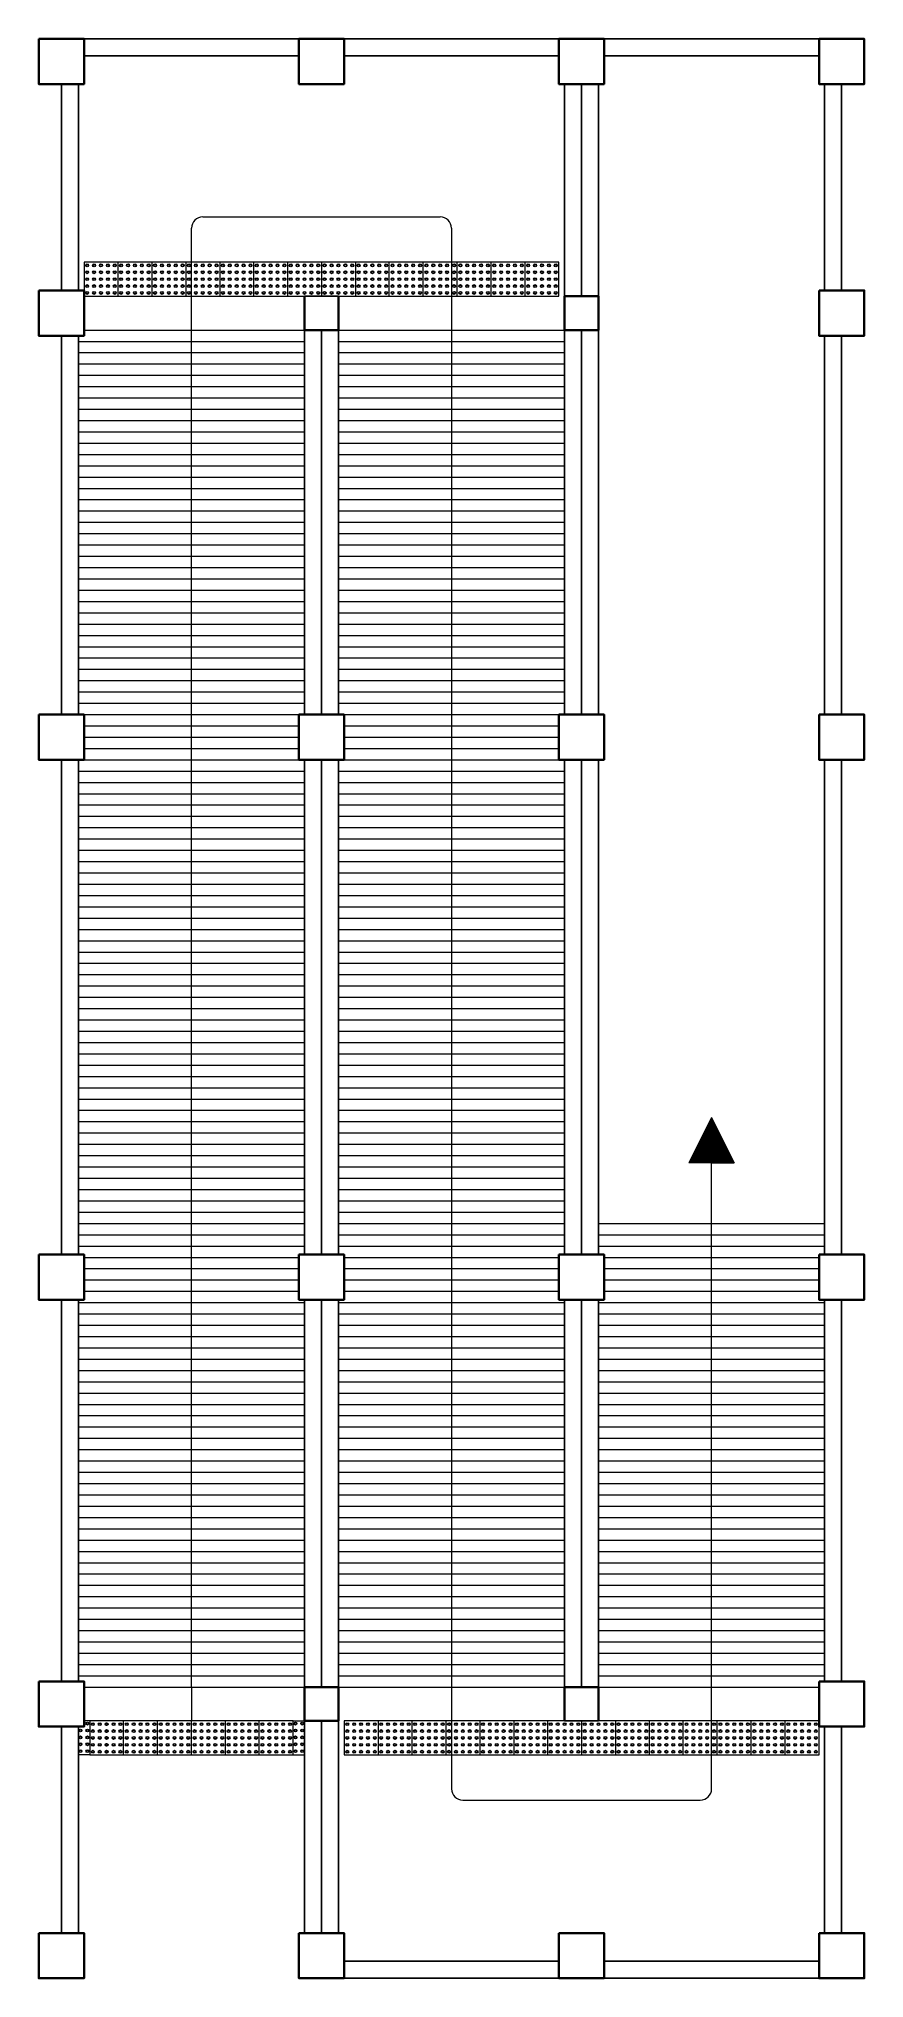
# Model space of a CAD drawing. Header units: millimetres. Extents: x -116 to 421, y 1 to 342.
# Drawn here: x 3.42 to 10.72, y 203.67 to 220.82 of the extents above; entities that cross this region are included whole.
import ezdxf

# ---------------------------------------------------------------- set-up
doc = ezdxf.new("R2010")
doc.units = ezdxf.units.MM
doc.header["$MEASUREMENT"] = 0

msp = doc.modelspace()

# ---------------------------------------------------------------- linework, layer by layer
at = {"color": 8, "lineweight": 25}
for p, q in [((3.82, 220.822), (8.42, 220.822)), ((8.42, 220.822), (10.32, 220.822)), ((3.82, 220.672), (5.72, 220.672)), ((6.12, 220.672), (8.02, 220.672)), ((8.42, 220.672), (10.32, 220.672)), ((3.62, 218.597), (3.62, 220.422)), ((3.77, 218.597), (3.77, 220.422)), ((8.07, 220.422), (8.07, 214.847)), ((8.22, 220.422), (8.22, 218.547)), ((8.37, 214.847), (8.37, 220.422)), ((10.37, 218.597), (10.37, 220.422)), ((10.52, 218.597), (10.52, 220.422)), ((3.62, 218.197), (3.62, 214.847)), ((3.77, 218.197), (3.77, 214.847)), ((5.77, 214.847), (5.77, 218.247)), ((5.92, 214.847), (5.92, 218.247)), ((6.07, 218.247), (6.07, 214.847)), ((8.22, 218.247), (8.22, 214.847)), ((10.37, 214.847), (10.37, 218.197)), ((10.52, 214.847), (10.52, 218.197)), ((3.62, 214.447), (3.62, 210.072)), ((3.77, 214.447), (3.77, 210.072)), ((5.77, 210.072), (5.77, 214.447)), ((5.92, 210.072), (5.92, 214.447)), ((6.07, 214.447), (6.07, 210.072)), ((8.07, 214.447), (8.07, 210.072)), ((8.22, 214.447), (8.22, 210.072)), ((8.37, 210.072), (8.37, 214.447)), ((10.37, 210.072), (10.37, 214.447)), ((10.52, 210.072), (10.52, 214.447)), ((3.62, 212.097), (3.62, 210.072)), ((8.22, 212.097), (8.22, 210.072)), ((3.62, 209.672), (3.62, 206.297)), ((3.77, 209.672), (3.77, 206.297)), ((5.77, 206.247), (5.77, 209.672)), ((5.92, 206.247), (5.92, 209.672)), ((6.07, 209.672), (6.07, 206.247)), ((8.07, 209.672), (8.07, 206.247)), ((8.22, 209.672), (8.22, 206.247)), ((8.37, 206.247), (8.37, 209.672)), ((10.37, 206.297), (10.37, 209.672)), ((10.52, 206.297), (10.52, 209.672)), ((5.77, 206.247), (5.77, 204.072)), ((6.07, 206.247), (6.07, 204.072)), ((3.62, 205.897), (3.62, 204.072)), ((3.77, 204.072), (3.77, 205.897)), ((5.92, 205.947), (5.92, 204.072)), ((10.37, 204.072), (10.37, 205.897)), ((10.52, 204.072), (10.52, 205.897)), ((6.12, 203.822), (8.02, 203.822)), ((8.42, 203.822), (10.32, 203.822)), ((6.12, 203.672), (10.32, 203.672))]:
    msp.add_line(p, q, dxfattribs=at)
at = {"color": 8, "lineweight": 9}
for p, q in [((4.87, 219.247), (6.97, 219.247)), ((4.77, 206.247), (4.77, 219.147)), ((7.07, 219.147), (7.07, 218.247)), ((4.12, 218.847), (3.82, 218.847)), ((3.82, 218.847), (3.82, 218.547)), ((4.42, 218.847), (4.12, 218.847)), ((4.12, 218.847), (4.12, 218.547)), ((4.72, 218.847), (4.42, 218.847)), ((4.42, 218.847), (4.42, 218.547)), ((5.02, 218.847), (4.72, 218.847)), ((4.72, 218.847), (4.72, 218.547)), ((5.32, 218.847), (5.02, 218.847)), ((5.02, 218.847), (5.02, 218.547)), ((5.62, 218.847), (5.32, 218.847)), ((5.32, 218.847), (5.32, 218.547)), ((5.92, 218.847), (5.62, 218.847)), ((5.62, 218.847), (5.62, 218.547)), ((6.22, 218.847), (5.92, 218.847)), ((5.92, 218.847), (5.92, 218.547)), ((6.52, 218.847), (6.22, 218.847)), ((6.22, 218.847), (6.22, 218.547)), ((6.52, 218.547), (6.52, 218.847)), ((6.82, 218.847), (6.52, 218.847)), ((6.82, 218.547), (6.82, 218.847)), ((7.12, 218.847), (6.82, 218.847)), ((7.12, 218.547), (7.12, 218.847)), ((7.42, 218.847), (7.12, 218.847)), ((7.42, 218.547), (7.42, 218.847)), ((7.72, 218.847), (7.42, 218.847)), ((7.72, 218.547), (7.72, 218.847)), ((8.02, 218.847), (7.72, 218.847)), ((8.02, 218.547), (8.02, 218.847)), ((3.82, 218.547), (4.12, 218.547)), ((4.12, 218.547), (4.42, 218.547)), ((4.42, 218.547), (4.72, 218.547)), ((4.72, 218.547), (5.02, 218.547)), ((5.02, 218.547), (5.32, 218.547)), ((5.32, 218.547), (5.62, 218.547)), ((5.62, 218.547), (5.92, 218.547)), ((6.07, 218.547), (5.77, 218.547)), ((6.07, 218.547), (5.77, 218.547)), ((5.92, 218.547), (6.22, 218.547)), ((6.22, 218.547), (6.52, 218.547)), ((6.52, 218.547), (6.82, 218.547)), ((6.82, 218.547), (7.12, 218.547)), ((7.12, 218.547), (7.42, 218.547)), ((7.42, 218.547), (7.72, 218.547)), ((7.72, 218.547), (8.02, 218.547)), ((3.82, 218.247), (5.77, 218.247)), ((6.07, 218.247), (8.07, 218.247)), ((7.07, 218.247), (7.07, 205.347)), ((3.77, 218.147), (5.77, 218.147)), ((3.77, 218.047), (5.77, 218.047)), ((6.07, 218.147), (8.07, 218.147)), ((6.07, 218.047), (8.07, 218.047)), ((3.77, 217.947), (5.77, 217.947)), ((3.77, 217.847), (5.77, 217.847)), ((6.07, 217.947), (8.07, 217.947)), ((6.07, 217.847), (8.07, 217.847)), ((3.77, 217.747), (5.77, 217.747)), ((3.77, 217.647), (5.77, 217.647)), ((6.07, 217.747), (8.07, 217.747)), ((6.07, 217.647), (8.07, 217.647)), ((3.77, 217.547), (5.77, 217.547)), ((6.07, 217.547), (8.07, 217.547)), ((3.77, 217.447), (5.77, 217.447)), ((3.77, 217.347), (5.77, 217.347)), ((6.07, 217.447), (8.07, 217.447)), ((6.07, 217.347), (8.07, 217.347)), ((3.77, 217.247), (5.77, 217.247)), ((3.77, 217.147), (5.77, 217.147)), ((6.07, 217.247), (8.07, 217.247)), ((6.07, 217.147), (8.07, 217.147)), ((3.77, 217.047), (5.77, 217.047)), ((6.07, 217.047), (8.07, 217.047)), ((3.77, 216.947), (5.77, 216.947)), ((3.77, 216.847), (5.77, 216.847)), ((6.07, 216.947), (8.07, 216.947)), ((6.07, 216.847), (8.07, 216.847)), ((3.77, 216.747), (5.77, 216.747)), ((3.77, 216.647), (5.77, 216.647)), ((6.07, 216.747), (8.07, 216.747)), ((6.07, 216.647), (8.07, 216.647)), ((3.77, 216.547), (5.77, 216.547)), ((3.77, 216.447), (5.77, 216.447)), ((6.07, 216.547), (8.07, 216.547)), ((6.07, 216.447), (8.07, 216.447)), ((3.77, 216.347), (5.77, 216.347)), ((6.07, 216.347), (8.07, 216.347)), ((3.77, 216.247), (5.77, 216.247)), ((3.77, 216.147), (5.77, 216.147)), ((6.07, 216.247), (8.07, 216.247)), ((6.07, 216.147), (8.07, 216.147)), ((3.77, 216.047), (5.77, 216.047)), ((3.77, 215.947), (5.77, 215.947)), ((6.07, 216.047), (8.07, 216.047)), ((6.07, 215.947), (8.07, 215.947)), ((3.77, 215.847), (5.77, 215.847)), ((3.77, 215.747), (5.77, 215.747)), ((6.07, 215.847), (8.07, 215.847)), ((6.07, 215.747), (8.07, 215.747)), ((3.77, 215.647), (5.77, 215.647)), ((6.07, 215.647), (8.07, 215.647)), ((3.77, 215.547), (5.77, 215.547)), ((3.77, 215.447), (5.77, 215.447)), ((6.07, 215.547), (8.07, 215.547)), ((6.07, 215.447), (8.07, 215.447)), ((3.77, 215.347), (5.77, 215.347)), ((3.77, 215.247), (5.77, 215.247)), ((6.07, 215.347), (8.07, 215.347)), ((6.07, 215.247), (8.07, 215.247)), ((3.77, 215.147), (5.77, 215.147)), ((6.07, 215.147), (8.07, 215.147)), ((3.77, 215.047), (5.77, 215.047)), ((3.77, 214.947), (5.77, 214.947)), ((6.07, 215.047), (8.07, 215.047)), ((6.07, 214.947), (8.07, 214.947)), ((3.77, 214.847), (5.77, 214.847)), ((3.82, 214.747), (5.72, 214.747)), ((6.07, 214.847), (8.07, 214.847)), ((6.12, 214.747), (8.02, 214.747)), ((3.82, 214.647), (5.72, 214.647)), ((3.82, 214.547), (5.72, 214.547)), ((6.12, 214.647), (8.02, 214.647)), ((6.12, 214.547), (8.02, 214.547)), ((3.77, 214.447), (5.77, 214.447)), ((6.07, 214.447), (8.07, 214.447)), ((3.77, 214.347), (5.77, 214.347)), ((3.77, 214.247), (5.77, 214.247)), ((6.07, 214.347), (8.07, 214.347)), ((6.07, 214.247), (8.07, 214.247)), ((3.77, 214.147), (5.77, 214.147)), ((3.77, 214.047), (5.77, 214.047)), ((6.07, 214.147), (8.07, 214.147)), ((6.07, 214.047), (8.07, 214.047)), ((3.77, 213.947), (5.77, 213.947)), ((6.07, 213.947), (8.07, 213.947)), ((3.77, 213.847), (5.77, 213.847)), ((3.77, 213.747), (5.77, 213.747)), ((6.07, 213.847), (8.07, 213.847)), ((6.07, 213.747), (8.07, 213.747)), ((3.77, 213.647), (5.77, 213.647)), ((3.77, 213.547), (5.77, 213.547)), ((6.07, 213.647), (8.07, 213.647)), ((6.07, 213.547), (8.07, 213.547)), ((3.77, 213.447), (5.77, 213.447)), ((3.77, 213.347), (5.77, 213.347)), ((6.07, 213.447), (8.07, 213.447)), ((6.07, 213.347), (8.07, 213.347)), ((3.77, 213.247), (5.77, 213.247)), ((6.07, 213.247), (8.07, 213.247)), ((3.77, 213.147), (5.77, 213.147)), ((3.77, 213.047), (5.77, 213.047)), ((6.07, 213.147), (8.07, 213.147)), ((6.07, 213.047), (8.07, 213.047)), ((3.77, 212.947), (5.77, 212.947)), ((3.77, 212.847), (5.77, 212.847)), ((6.07, 212.947), (8.07, 212.947)), ((6.07, 212.847), (8.07, 212.847)), ((3.77, 212.747), (5.77, 212.747)), ((6.07, 212.747), (8.07, 212.747)), ((3.77, 212.647), (5.77, 212.647)), ((3.77, 212.547), (5.77, 212.547)), ((6.07, 212.647), (8.07, 212.647)), ((6.07, 212.547), (8.07, 212.547)), ((3.77, 212.447), (5.77, 212.447)), ((3.77, 212.347), (5.77, 212.347)), ((6.07, 212.447), (8.07, 212.447)), ((6.07, 212.347), (8.07, 212.347)), ((3.77, 212.247), (5.77, 212.247)), ((3.77, 212.147), (5.77, 212.147)), ((6.07, 212.247), (8.07, 212.247)), ((6.07, 212.147), (8.07, 212.147)), ((3.77, 212.047), (5.77, 212.047)), ((6.07, 212.047), (8.07, 212.047)), ((3.77, 211.947), (5.77, 211.947)), ((3.77, 211.847), (5.77, 211.847)), ((6.07, 211.947), (8.07, 211.947)), ((6.07, 211.847), (8.07, 211.847)), ((3.77, 211.747), (5.77, 211.747)), ((3.77, 211.647), (5.77, 211.647)), ((6.07, 211.747), (8.07, 211.747)), ((6.07, 211.647), (8.07, 211.647)), ((3.77, 211.547), (5.77, 211.547)), ((6.07, 211.547), (8.07, 211.547)), ((3.77, 211.447), (5.77, 211.447)), ((3.77, 211.347), (5.77, 211.347)), ((6.07, 211.447), (8.07, 211.447)), ((6.07, 211.347), (8.07, 211.347)), ((3.77, 211.247), (5.77, 211.247)), ((3.77, 211.147), (5.77, 211.147)), ((6.07, 211.247), (8.07, 211.247)), ((6.07, 211.147), (8.07, 211.147)), ((9.37, 211.283), (9.17, 210.883)), ((9.29, 211.123), (9.37, 211.123)), ((9.295, 211.133), (9.37, 211.133)), ((9.3, 211.143), (9.37, 211.143)), ((9.305, 211.153), (9.37, 211.153)), ((9.31, 211.163), (9.37, 211.163)), ((9.315, 211.173), (9.37, 211.173)), ((9.32, 211.183), (9.37, 211.183)), ((9.325, 211.193), (9.37, 211.193)), ((9.33, 211.203), (9.37, 211.203)), ((9.335, 211.213), (9.37, 211.213)), ((9.34, 211.223), (9.37, 211.223)), ((9.345, 211.233), (9.37, 211.233)), ((9.35, 211.243), (9.37, 211.243)), ((9.355, 211.253), (9.37, 211.253)), ((9.36, 211.263), (9.37, 211.263)), ((9.365, 211.273), (9.37, 211.273)), ((9.37, 211.283), (9.57, 210.883)), ((9.37, 211.273), (9.375, 211.273)), ((9.37, 211.263), (9.38, 211.263)), ((9.37, 211.253), (9.385, 211.253)), ((9.37, 211.243), (9.39, 211.243)), ((9.37, 211.233), (9.395, 211.233)), ((9.37, 211.223), (9.4, 211.223)), ((9.37, 211.213), (9.405, 211.213)), ((9.37, 211.203), (9.41, 211.203)), ((9.37, 211.193), (9.415, 211.193)), ((9.37, 211.183), (9.42, 211.183)), ((9.37, 211.173), (9.425, 211.173)), ((9.37, 211.163), (9.43, 211.163)), ((9.37, 211.153), (9.435, 211.153)), ((9.37, 211.143), (9.44, 211.143)), ((9.37, 211.133), (9.445, 211.133)), ((9.37, 211.123), (9.45, 211.123)), ((3.77, 211.047), (5.77, 211.047)), ((3.77, 210.947), (5.77, 210.947)), ((6.07, 211.047), (8.07, 211.047)), ((6.07, 210.947), (8.07, 210.947)), ((9.205, 210.953), (9.37, 210.953)), ((9.21, 210.963), (9.37, 210.963)), ((9.215, 210.973), (9.37, 210.973)), ((9.215, 210.973), (9.37, 210.973)), ((9.22, 210.983), (9.37, 210.983)), ((9.225, 210.993), (9.37, 210.993)), ((9.23, 211.003), (9.37, 211.003)), ((9.235, 211.013), (9.37, 211.013)), ((9.24, 211.023), (9.37, 211.023)), ((9.245, 211.033), (9.37, 211.033)), ((9.25, 211.043), (9.37, 211.043)), ((9.255, 211.053), (9.37, 211.053)), ((9.26, 211.063), (9.37, 211.063)), ((9.265, 211.073), (9.37, 211.073)), ((9.27, 211.083), (9.37, 211.083)), ((9.275, 211.093), (9.37, 211.093)), ((9.28, 211.103), (9.37, 211.103)), ((9.285, 211.113), (9.37, 211.113)), ((9.37, 211.113), (9.455, 211.113)), ((9.37, 211.103), (9.46, 211.103)), ((9.37, 211.093), (9.465, 211.093)), ((9.37, 211.083), (9.47, 211.083)), ((9.37, 211.073), (9.475, 211.073)), ((9.37, 211.063), (9.48, 211.063)), ((9.37, 211.053), (9.485, 211.053)), ((9.37, 211.043), (9.49, 211.043)), ((9.37, 211.033), (9.495, 211.033)), ((9.37, 211.023), (9.5, 211.023)), ((9.37, 211.013), (9.505, 211.013)), ((9.37, 211.003), (9.51, 211.003)), ((9.37, 210.993), (9.515, 210.993)), ((9.37, 210.983), (9.52, 210.983)), ((9.37, 210.973), (9.525, 210.973)), ((9.37, 210.973), (9.525, 210.973)), ((9.37, 210.963), (9.53, 210.963)), ((9.37, 210.953), (9.535, 210.953)), ((3.77, 210.847), (5.77, 210.847)), ((6.07, 210.847), (8.07, 210.847)), ((9.37, 210.883), (9.17, 210.883)), ((9.37, 210.893), (9.175, 210.893)), ((9.37, 210.903), (9.18, 210.903)), ((9.185, 210.913), (9.37, 210.913)), ((9.19, 210.923), (9.37, 210.923)), ((9.195, 210.933), (9.37, 210.933)), ((9.2, 210.943), (9.37, 210.943)), ((9.37, 210.943), (9.54, 210.943)), ((9.37, 210.933), (9.545, 210.933)), ((9.37, 210.923), (9.55, 210.923)), ((9.37, 210.913), (9.555, 210.913)), ((9.37, 210.903), (9.56, 210.903)), ((9.37, 210.893), (9.565, 210.893)), ((9.37, 206.247), (9.37, 210.883)), ((9.37, 210.883), (9.57, 210.883)), ((3.77, 210.747), (5.77, 210.747)), ((3.77, 210.647), (5.77, 210.647)), ((6.07, 210.747), (8.07, 210.747)), ((6.07, 210.647), (8.07, 210.647)), ((3.77, 210.547), (5.77, 210.547)), ((3.77, 210.447), (5.77, 210.447)), ((6.07, 210.547), (8.07, 210.547)), ((6.07, 210.447), (8.07, 210.447)), ((3.77, 210.347), (5.77, 210.347)), ((6.07, 210.347), (8.07, 210.347)), ((8.37, 210.347), (10.37, 210.347)), ((3.77, 210.247), (5.77, 210.247)), ((3.77, 210.147), (5.77, 210.147)), ((6.07, 210.247), (8.07, 210.247)), ((6.07, 210.147), (8.07, 210.147)), ((8.37, 210.247), (10.37, 210.247)), ((8.37, 210.147), (10.37, 210.147)), ((3.82, 210.047), (5.72, 210.047)), ((3.82, 209.947), (5.72, 209.947)), ((6.12, 210.047), (8.02, 210.047)), ((6.12, 209.947), (8.02, 209.947)), ((8.42, 210.047), (10.32, 210.047)), ((8.42, 209.947), (10.32, 209.947)), ((3.82, 209.847), (5.72, 209.847)), ((3.82, 209.747), (5.72, 209.747)), ((6.12, 209.847), (8.02, 209.847)), ((6.12, 209.747), (8.02, 209.747)), ((8.42, 209.847), (10.32, 209.847)), ((8.42, 209.747), (10.32, 209.747)), ((3.77, 209.647), (5.77, 209.647)), ((6.07, 209.647), (8.07, 209.647)), ((8.37, 209.647), (10.37, 209.647)), ((3.77, 209.547), (5.77, 209.547)), ((3.77, 209.447), (5.77, 209.447)), ((6.07, 209.547), (8.07, 209.547)), ((6.07, 209.447), (8.07, 209.447)), ((8.37, 209.547), (10.37, 209.547)), ((8.37, 209.447), (10.37, 209.447)), ((3.77, 209.347), (5.77, 209.347)), ((3.77, 209.247), (5.77, 209.247)), ((6.07, 209.347), (8.07, 209.347)), ((6.07, 209.247), (8.07, 209.247)), ((8.37, 209.347), (10.37, 209.347)), ((8.37, 209.247), (10.37, 209.247)), ((3.77, 209.147), (5.77, 209.147)), ((6.07, 209.147), (8.07, 209.147)), ((8.37, 209.147), (10.37, 209.147)), ((3.77, 209.047), (5.77, 209.047)), ((3.77, 208.947), (5.77, 208.947)), ((6.07, 209.047), (8.07, 209.047)), ((6.07, 208.947), (8.07, 208.947)), ((8.37, 209.047), (10.37, 209.047)), ((8.37, 208.947), (10.37, 208.947)), ((3.77, 208.847), (5.77, 208.847)), ((3.77, 208.747), (5.77, 208.747)), ((6.07, 208.847), (8.07, 208.847)), ((6.07, 208.747), (8.07, 208.747)), ((8.37, 208.847), (10.37, 208.847)), ((8.37, 208.747), (10.37, 208.747)), ((3.77, 208.647), (5.77, 208.647)), ((3.77, 208.547), (5.77, 208.547)), ((6.07, 208.647), (8.07, 208.647)), ((6.07, 208.547), (8.07, 208.547)), ((8.37, 208.647), (10.37, 208.647)), ((8.37, 208.547), (10.37, 208.547)), ((3.77, 208.447), (5.77, 208.447)), ((6.07, 208.447), (8.07, 208.447)), ((8.37, 208.447), (10.37, 208.447)), ((3.77, 208.347), (5.77, 208.347)), ((3.77, 208.247), (5.77, 208.247)), ((6.07, 208.347), (8.07, 208.347)), ((6.07, 208.247), (8.07, 208.247)), ((8.37, 208.347), (10.37, 208.347)), ((8.37, 208.247), (10.37, 208.247)), ((3.77, 208.147), (5.77, 208.147)), ((3.77, 208.047), (5.77, 208.047)), ((6.07, 208.147), (8.07, 208.147)), ((6.07, 208.047), (8.07, 208.047)), ((8.37, 208.147), (10.37, 208.147)), ((8.37, 208.047), (10.37, 208.047)), ((3.77, 207.947), (5.77, 207.947)), ((6.07, 207.947), (8.07, 207.947)), ((8.37, 207.947), (10.37, 207.947)), ((3.77, 207.847), (5.77, 207.847)), ((3.77, 207.747), (5.77, 207.747)), ((6.07, 207.847), (8.07, 207.847)), ((6.07, 207.747), (8.07, 207.747)), ((8.37, 207.847), (10.37, 207.847)), ((8.37, 207.747), (10.37, 207.747)), ((3.77, 207.647), (5.77, 207.647)), ((3.77, 207.547), (5.77, 207.547)), ((6.07, 207.647), (8.07, 207.647)), ((6.07, 207.547), (8.07, 207.547)), ((8.37, 207.647), (10.37, 207.647)), ((8.37, 207.547), (10.37, 207.547)), ((3.77, 207.447), (5.77, 207.447)), ((3.77, 207.347), (5.77, 207.347)), ((6.07, 207.447), (8.07, 207.447)), ((6.07, 207.347), (8.07, 207.347)), ((8.37, 207.447), (10.37, 207.447)), ((8.37, 207.347), (10.37, 207.347)), ((3.77, 207.247), (5.77, 207.247)), ((6.07, 207.247), (8.07, 207.247)), ((8.37, 207.247), (10.37, 207.247)), ((3.77, 207.147), (5.77, 207.147)), ((3.77, 207.047), (5.77, 207.047)), ((6.07, 207.147), (8.07, 207.147)), ((6.07, 207.047), (8.07, 207.047)), ((8.37, 207.147), (10.37, 207.147)), ((8.37, 207.047), (10.37, 207.047)), ((3.77, 206.947), (5.77, 206.947)), ((3.77, 206.847), (5.77, 206.847)), ((6.07, 206.947), (8.07, 206.947)), ((6.07, 206.847), (8.07, 206.847)), ((8.37, 206.947), (10.37, 206.947)), ((8.37, 206.847), (10.37, 206.847)), ((3.77, 206.747), (5.77, 206.747)), ((6.07, 206.747), (8.07, 206.747)), ((8.37, 206.747), (10.37, 206.747)), ((3.77, 206.647), (5.77, 206.647)), ((3.77, 206.547), (5.77, 206.547)), ((6.07, 206.647), (8.07, 206.647)), ((6.07, 206.547), (8.07, 206.547)), ((8.37, 206.647), (10.37, 206.647)), ((8.37, 206.547), (10.37, 206.547)), ((3.77, 206.447), (5.77, 206.447)), ((3.77, 206.347), (5.77, 206.347)), ((6.07, 206.447), (8.07, 206.447)), ((6.07, 206.347), (8.07, 206.347)), ((8.37, 206.447), (10.37, 206.447)), ((8.37, 206.347), (10.37, 206.347)), ((3.82, 206.247), (5.77, 206.247)), ((4.77, 206.247), (4.77, 205.947)), ((6.07, 206.247), (8.07, 206.247)), ((8.37, 206.247), (10.32, 206.247)), ((9.37, 205.347), (9.37, 206.247)), ((3.87, 205.947), (3.82, 205.947)), ((4.17, 205.947), (3.87, 205.947)), ((3.87, 205.947), (3.87, 205.647)), ((4.17, 205.647), (4.17, 205.947)), ((4.47, 205.947), (4.17, 205.947)), ((4.47, 205.647), (4.47, 205.947)), ((4.77, 205.947), (4.47, 205.947)), ((4.77, 205.647), (4.77, 205.947)), ((5.07, 205.947), (4.77, 205.947)), ((5.07, 205.647), (5.07, 205.947)), ((5.37, 205.947), (5.07, 205.947)), ((5.37, 205.647), (5.37, 205.947)), ((5.67, 205.947), (5.37, 205.947)), ((5.67, 205.647), (5.67, 205.947)), ((5.67, 205.947), (5.77, 205.947)), ((6.42, 205.947), (6.12, 205.947)), ((6.12, 205.947), (6.12, 205.647)), ((6.72, 205.947), (6.42, 205.947)), ((6.42, 205.947), (6.42, 205.647)), ((7.02, 205.947), (6.72, 205.947)), ((6.72, 205.947), (6.72, 205.647)), ((7.32, 205.947), (7.02, 205.947)), ((7.02, 205.947), (7.02, 205.647)), ((7.62, 205.947), (7.32, 205.947)), ((7.32, 205.947), (7.32, 205.647)), ((7.92, 205.947), (7.62, 205.947)), ((7.62, 205.947), (7.62, 205.647)), ((8.22, 205.947), (7.92, 205.947)), ((7.92, 205.947), (7.92, 205.647)), ((8.07, 205.947), (8.37, 205.947)), ((8.07, 205.947), (8.37, 205.947)), ((8.07, 205.947), (8.37, 205.947)), ((8.52, 205.947), (8.22, 205.947)), ((8.22, 205.947), (8.22, 205.647)), ((8.82, 205.947), (8.52, 205.947)), ((8.52, 205.947), (8.52, 205.647)), ((8.82, 205.647), (8.82, 205.947)), ((9.12, 205.947), (8.82, 205.947)), ((9.12, 205.647), (9.12, 205.947)), ((9.42, 205.947), (9.12, 205.947)), ((9.42, 205.647), (9.42, 205.947)), ((9.72, 205.947), (9.42, 205.947)), ((9.72, 205.647), (9.72, 205.947)), ((10.02, 205.947), (9.72, 205.947)), ((10.02, 205.647), (10.02, 205.947)), ((10.32, 205.947), (10.02, 205.947)), ((10.32, 205.647), (10.32, 205.947)), ((3.87, 205.647), (3.77, 205.647)), ((3.87, 205.647), (4.17, 205.647)), ((4.17, 205.647), (4.47, 205.647)), ((4.47, 205.647), (4.77, 205.647)), ((4.77, 205.647), (5.07, 205.647)), ((5.07, 205.647), (5.37, 205.647)), ((5.37, 205.647), (5.67, 205.647)), ((5.67, 205.647), (5.77, 205.647)), ((6.12, 205.647), (6.42, 205.647)), ((6.42, 205.647), (6.72, 205.647)), ((6.72, 205.647), (7.02, 205.647)), ((7.02, 205.647), (7.32, 205.647)), ((7.32, 205.647), (7.62, 205.647)), ((7.62, 205.647), (7.92, 205.647)), ((7.92, 205.647), (8.22, 205.647)), ((8.22, 205.647), (8.52, 205.647)), ((8.52, 205.647), (8.82, 205.647)), ((8.82, 205.647), (9.12, 205.647)), ((9.12, 205.647), (9.42, 205.647)), ((9.42, 205.647), (9.72, 205.647)), ((9.72, 205.647), (10.02, 205.647)), ((10.02, 205.647), (10.32, 205.647)), ((7.17, 205.247), (9.27, 205.247))]:
    msp.add_line(p, q, dxfattribs=at)
at = {"color": 8, "lineweight": -2}
for p, q in [((5.77, 218.547), (5.77, 218.247)), ((8.37, 218.547), (8.07, 218.547)), ((8.07, 218.547), (8.07, 218.247)), ((8.37, 218.247), (8.37, 218.547)), ((5.77, 218.247), (6.07, 218.247)), ((5.77, 218.247), (6.07, 218.247)), ((8.07, 218.247), (8.37, 218.247)), ((5.92, 210.072), (5.92, 212.097)), ((10.52, 210.072), (10.52, 212.097))]:
    msp.add_line(p, q, dxfattribs=at)
at = {"color": 8, "lineweight": 35}
for p, q in [((5.77, 218.547), (5.77, 218.247)), ((6.07, 218.247), (6.07, 218.547)), ((6.07, 218.247), (6.07, 218.547)), ((8.37, 218.547), (8.07, 218.547)), ((8.07, 218.547), (8.07, 218.247)), ((8.37, 218.247), (8.37, 218.547)), ((5.77, 218.247), (6.07, 218.247)), ((8.07, 218.247), (8.37, 218.247)), ((6.07, 206.247), (5.77, 206.247)), ((5.77, 206.247), (5.77, 205.947)), ((5.77, 206.247), (5.77, 205.947)), ((6.07, 206.247), (5.77, 206.247)), ((5.77, 206.247), (5.77, 205.947)), ((6.07, 205.947), (6.07, 206.247)), ((6.07, 205.947), (6.07, 206.247)), ((6.07, 205.947), (6.07, 206.247)), ((8.37, 206.247), (8.07, 206.247)), ((8.07, 206.247), (8.07, 205.947)), ((8.07, 206.247), (8.22, 206.247)), ((8.07, 206.247), (8.07, 205.947)), ((8.37, 206.247), (8.07, 206.247)), ((8.07, 206.247), (8.07, 205.947)), ((8.37, 205.947), (8.37, 206.247)), ((8.37, 205.947), (8.37, 206.247)), ((8.37, 205.947), (8.37, 206.247)), ((5.77, 205.947), (6.07, 205.947)), ((5.77, 205.947), (6.07, 205.947))]:
    msp.add_line(p, q, dxfattribs=at)
for points in [[(3.42, 220.822), (3.82, 220.822), (3.82, 220.422), (3.42, 220.422)], [(5.72, 220.822), (6.12, 220.822), (6.12, 220.422), (5.72, 220.422)], [(8.02, 220.822), (8.42, 220.822), (8.42, 220.422), (8.02, 220.422)], [(10.32, 220.822), (10.72, 220.822), (10.72, 220.422), (10.32, 220.422)], [(3.42, 218.597), (3.82, 218.597), (3.82, 218.197), (3.42, 218.197)], [(10.32, 218.597), (10.72, 218.597), (10.72, 218.197), (10.32, 218.197)], [(3.42, 214.847), (3.82, 214.847), (3.82, 214.447), (3.42, 214.447)], [(5.72, 214.847), (6.12, 214.847), (6.12, 214.447), (5.72, 214.447)], [(8.02, 214.847), (8.42, 214.847), (8.42, 214.447), (8.02, 214.447)], [(10.32, 214.847), (10.72, 214.847), (10.72, 214.447), (10.32, 214.447)], [(3.42, 210.072), (3.82, 210.072), (3.82, 209.672), (3.42, 209.672)], [(5.72, 210.072), (6.12, 210.072), (6.12, 209.672), (5.72, 209.672)], [(8.02, 210.072), (8.42, 210.072), (8.42, 209.672), (8.02, 209.672)], [(10.32, 210.072), (10.72, 210.072), (10.72, 209.672), (10.32, 209.672)], [(3.42, 206.297), (3.82, 206.297), (3.82, 205.897), (3.42, 205.897)], [(10.32, 206.297), (10.72, 206.297), (10.72, 205.897), (10.32, 205.897)], [(3.42, 204.072), (3.82, 204.072), (3.82, 203.672), (3.42, 203.672)], [(5.72, 204.072), (6.12, 204.072), (6.12, 203.672), (5.72, 203.672)], [(8.02, 204.072), (8.42, 204.072), (8.42, 203.672), (8.02, 203.672)], [(10.32, 204.072), (10.72, 204.072), (10.72, 203.672), (10.32, 203.672)]]:
    msp.add_lwpolyline(points, close=True, dxfattribs=at)
at = {"color": 8, "lineweight": 9}
for centre, radius in [((3.848, 218.819), 0.013), ((3.848, 218.758), 0.013), ((3.848, 218.697), 0.013), ((3.848, 218.819), 0.009), ((3.848, 218.758), 0.009), ((3.848, 218.697), 0.009), ((3.909, 218.819), 0.013), ((3.909, 218.758), 0.013), ((3.909, 218.697), 0.013), ((3.909, 218.819), 0.009), ((3.909, 218.758), 0.009), ((3.909, 218.697), 0.009), ((3.97, 218.819), 0.013), ((3.97, 218.758), 0.013), ((3.97, 218.697), 0.013), ((3.97, 218.819), 0.009), ((3.97, 218.758), 0.009), ((3.97, 218.697), 0.009), ((4.031, 218.819), 0.013), ((4.031, 218.758), 0.013), ((4.031, 218.697), 0.013), ((4.031, 218.819), 0.009), ((4.031, 218.758), 0.009), ((4.031, 218.697), 0.009), ((4.092, 218.819), 0.013), ((4.092, 218.758), 0.013), ((4.092, 218.697), 0.013), ((4.092, 218.819), 0.009), ((4.092, 218.758), 0.009), ((4.092, 218.697), 0.009), ((4.148, 218.819), 0.013), ((4.148, 218.758), 0.013), ((4.148, 218.697), 0.013), ((4.148, 218.819), 0.009), ((4.148, 218.758), 0.009), ((4.148, 218.697), 0.009), ((4.209, 218.819), 0.013), ((4.209, 218.758), 0.013), ((4.209, 218.697), 0.013), ((4.209, 218.819), 0.009), ((4.209, 218.758), 0.009), ((4.209, 218.697), 0.009), ((4.27, 218.819), 0.013), ((4.27, 218.758), 0.013), ((4.27, 218.697), 0.013), ((4.27, 218.819), 0.009), ((4.27, 218.758), 0.009), ((4.27, 218.697), 0.009), ((4.331, 218.819), 0.013), ((4.331, 218.758), 0.013), ((4.331, 218.697), 0.013), ((4.331, 218.819), 0.009), ((4.331, 218.758), 0.009), ((4.331, 218.697), 0.009), ((4.392, 218.819), 0.013), ((4.392, 218.758), 0.013), ((4.392, 218.697), 0.013), ((4.392, 218.819), 0.009), ((4.392, 218.758), 0.009), ((4.392, 218.697), 0.009), ((4.448, 218.819), 0.013), ((4.448, 218.758), 0.013), ((4.448, 218.697), 0.013), ((4.448, 218.819), 0.009), ((4.448, 218.758), 0.009), ((4.448, 218.697), 0.009), ((4.509, 218.819), 0.013), ((4.509, 218.758), 0.013), ((4.509, 218.697), 0.013), ((4.509, 218.819), 0.009), ((4.509, 218.758), 0.009), ((4.509, 218.697), 0.009), ((4.57, 218.819), 0.013), ((4.57, 218.758), 0.013), ((4.57, 218.697), 0.013), ((4.57, 218.819), 0.009), ((4.57, 218.758), 0.009), ((4.57, 218.697), 0.009), ((4.631, 218.819), 0.013), ((4.631, 218.758), 0.013), ((4.631, 218.697), 0.013), ((4.631, 218.819), 0.009), ((4.631, 218.758), 0.009), ((4.631, 218.697), 0.009), ((4.692, 218.819), 0.013), ((4.692, 218.758), 0.013), ((4.692, 218.697), 0.013), ((4.692, 218.819), 0.009), ((4.692, 218.758), 0.009), ((4.692, 218.697), 0.009), ((4.748, 218.819), 0.013), ((4.748, 218.758), 0.013), ((4.748, 218.697), 0.013), ((4.748, 218.819), 0.009), ((4.748, 218.758), 0.009), ((4.748, 218.697), 0.009), ((4.809, 218.819), 0.013), ((4.809, 218.758), 0.013), ((4.809, 218.697), 0.013), ((4.809, 218.819), 0.009), ((4.809, 218.758), 0.009), ((4.809, 218.697), 0.009), ((4.87, 218.819), 0.013), ((4.87, 218.758), 0.013), ((4.87, 218.697), 0.013), ((4.87, 218.819), 0.009), ((4.87, 218.758), 0.009), ((4.87, 218.697), 0.009), ((4.931, 218.819), 0.013), ((4.931, 218.758), 0.013), ((4.931, 218.697), 0.013), ((4.931, 218.819), 0.009), ((4.931, 218.758), 0.009), ((4.931, 218.697), 0.009), ((4.992, 218.819), 0.013), ((4.992, 218.758), 0.013), ((4.992, 218.697), 0.013), ((4.992, 218.819), 0.009), ((4.992, 218.758), 0.009), ((4.992, 218.697), 0.009), ((5.048, 218.819), 0.013), ((5.048, 218.758), 0.013), ((5.048, 218.697), 0.013), ((5.048, 218.819), 0.009), ((5.048, 218.758), 0.009), ((5.048, 218.697), 0.009), ((5.109, 218.819), 0.013), ((5.109, 218.758), 0.013), ((5.109, 218.697), 0.013), ((5.109, 218.819), 0.009), ((5.109, 218.758), 0.009), ((5.109, 218.697), 0.009), ((5.17, 218.819), 0.013), ((5.17, 218.758), 0.013), ((5.17, 218.697), 0.013), ((5.17, 218.819), 0.009), ((5.17, 218.758), 0.009), ((5.17, 218.697), 0.009), ((5.231, 218.819), 0.013), ((5.231, 218.758), 0.013), ((5.231, 218.697), 0.013), ((5.231, 218.819), 0.009), ((5.231, 218.758), 0.009), ((5.231, 218.697), 0.009), ((5.292, 218.819), 0.013), ((5.292, 218.758), 0.013), ((5.292, 218.697), 0.013), ((5.292, 218.819), 0.009), ((5.292, 218.758), 0.009), ((5.292, 218.697), 0.009), ((5.348, 218.819), 0.013), ((5.348, 218.758), 0.013), ((5.348, 218.697), 0.013), ((5.348, 218.819), 0.009), ((5.348, 218.758), 0.009), ((5.348, 218.697), 0.009), ((5.409, 218.819), 0.013), ((5.409, 218.758), 0.013), ((5.409, 218.697), 0.013), ((5.409, 218.819), 0.009), ((5.409, 218.758), 0.009), ((5.409, 218.697), 0.009), ((5.47, 218.819), 0.013), ((5.47, 218.758), 0.013), ((5.47, 218.697), 0.013), ((5.47, 218.819), 0.009), ((5.47, 218.758), 0.009), ((5.47, 218.697), 0.009), ((5.531, 218.819), 0.013), ((5.531, 218.758), 0.013), ((5.531, 218.697), 0.013), ((5.531, 218.819), 0.009), ((5.531, 218.758), 0.009), ((5.531, 218.697), 0.009), ((5.592, 218.819), 0.013), ((5.592, 218.758), 0.013), ((5.592, 218.697), 0.013), ((5.592, 218.819), 0.009), ((5.592, 218.758), 0.009), ((5.592, 218.697), 0.009), ((5.648, 218.819), 0.013), ((5.648, 218.758), 0.013), ((5.648, 218.697), 0.013), ((5.648, 218.819), 0.009), ((5.648, 218.758), 0.009), ((5.648, 218.697), 0.009), ((5.709, 218.819), 0.013), ((5.709, 218.758), 0.013), ((5.709, 218.697), 0.013), ((5.709, 218.819), 0.009), ((5.709, 218.758), 0.009), ((5.709, 218.697), 0.009), ((5.77, 218.819), 0.013), ((5.77, 218.758), 0.013), ((5.77, 218.697), 0.013), ((5.77, 218.819), 0.009), ((5.77, 218.758), 0.009), ((5.77, 218.697), 0.009), ((5.831, 218.819), 0.013), ((5.831, 218.758), 0.013), ((5.831, 218.697), 0.013), ((5.831, 218.819), 0.009), ((5.831, 218.758), 0.009), ((5.831, 218.697), 0.009), ((5.892, 218.819), 0.013), ((5.892, 218.758), 0.013), ((5.892, 218.697), 0.013), ((5.892, 218.819), 0.009), ((5.892, 218.758), 0.009), ((5.892, 218.697), 0.009), ((5.948, 218.819), 0.013), ((5.948, 218.758), 0.013), ((5.948, 218.697), 0.013), ((5.948, 218.819), 0.009), ((5.948, 218.758), 0.009), ((5.948, 218.697), 0.009), ((6.009, 218.819), 0.013), ((6.009, 218.758), 0.013), ((6.009, 218.697), 0.013), ((6.009, 218.819), 0.009), ((6.009, 218.758), 0.009), ((6.009, 218.697), 0.009), ((6.07, 218.819), 0.013), ((6.07, 218.758), 0.013), ((6.07, 218.697), 0.013), ((6.07, 218.819), 0.009), ((6.07, 218.758), 0.009), ((6.07, 218.697), 0.009), ((6.131, 218.819), 0.013), ((6.131, 218.758), 0.013), ((6.131, 218.697), 0.013), ((6.131, 218.819), 0.009), ((6.131, 218.758), 0.009), ((6.131, 218.697), 0.009), ((6.192, 218.819), 0.013), ((6.192, 218.758), 0.013), ((6.192, 218.697), 0.013), ((6.192, 218.819), 0.009), ((6.192, 218.758), 0.009), ((6.192, 218.697), 0.009), ((6.248, 218.819), 0.013), ((6.248, 218.758), 0.013), ((6.248, 218.697), 0.013), ((6.248, 218.819), 0.009), ((6.248, 218.758), 0.009), ((6.248, 218.697), 0.009), ((6.309, 218.819), 0.013), ((6.309, 218.758), 0.013), ((6.309, 218.697), 0.013), ((6.309, 218.819), 0.009), ((6.309, 218.758), 0.009), ((6.309, 218.697), 0.009), ((6.37, 218.819), 0.013), ((6.37, 218.758), 0.013), ((6.37, 218.697), 0.013), ((6.37, 218.819), 0.009), ((6.37, 218.758), 0.009), ((6.37, 218.697), 0.009), ((6.431, 218.819), 0.013), ((6.431, 218.758), 0.013), ((6.431, 218.697), 0.013), ((6.431, 218.819), 0.009), ((6.431, 218.758), 0.009), ((6.431, 218.697), 0.009), ((6.492, 218.819), 0.013), ((6.492, 218.758), 0.013), ((6.492, 218.697), 0.013), ((6.492, 218.819), 0.009), ((6.492, 218.758), 0.009), ((6.492, 218.697), 0.009), ((6.548, 218.819), 0.013), ((6.548, 218.758), 0.013), ((6.548, 218.697), 0.013), ((6.548, 218.819), 0.009), ((6.548, 218.758), 0.009), ((6.548, 218.697), 0.009), ((6.609, 218.819), 0.013), ((6.609, 218.758), 0.013), ((6.609, 218.697), 0.013), ((6.609, 218.819), 0.009), ((6.609, 218.758), 0.009), ((6.609, 218.697), 0.009), ((6.67, 218.819), 0.013), ((6.67, 218.758), 0.013), ((6.67, 218.697), 0.013), ((6.67, 218.819), 0.009), ((6.67, 218.758), 0.009), ((6.67, 218.697), 0.009), ((6.731, 218.819), 0.013), ((6.731, 218.758), 0.013), ((6.731, 218.697), 0.013), ((6.731, 218.819), 0.009), ((6.731, 218.758), 0.009), ((6.731, 218.697), 0.009), ((6.792, 218.819), 0.013), ((6.792, 218.758), 0.013), ((6.792, 218.697), 0.013), ((6.792, 218.819), 0.009), ((6.792, 218.758), 0.009), ((6.792, 218.697), 0.009), ((6.848, 218.819), 0.013), ((6.848, 218.758), 0.013), ((6.848, 218.697), 0.013), ((6.848, 218.819), 0.009), ((6.848, 218.758), 0.009), ((6.848, 218.697), 0.009), ((6.909, 218.819), 0.013), ((6.909, 218.758), 0.013), ((6.909, 218.697), 0.013), ((6.909, 218.819), 0.009), ((6.909, 218.758), 0.009), ((6.909, 218.697), 0.009), ((6.97, 218.819), 0.013), ((6.97, 218.758), 0.013), ((6.97, 218.697), 0.013), ((6.97, 218.819), 0.009), ((6.97, 218.758), 0.009), ((6.97, 218.697), 0.009), ((7.031, 218.819), 0.013), ((7.031, 218.758), 0.013), ((7.031, 218.697), 0.013), ((7.031, 218.819), 0.009), ((7.031, 218.758), 0.009), ((7.031, 218.697), 0.009), ((7.092, 218.819), 0.013), ((7.092, 218.758), 0.013), ((7.092, 218.697), 0.013), ((7.092, 218.819), 0.009), ((7.092, 218.758), 0.009), ((7.092, 218.697), 0.009), ((7.148, 218.819), 0.013), ((7.148, 218.758), 0.013), ((7.148, 218.697), 0.013), ((7.148, 218.819), 0.009), ((7.148, 218.758), 0.009), ((7.148, 218.697), 0.009), ((7.209, 218.819), 0.013), ((7.209, 218.758), 0.013), ((7.209, 218.697), 0.013), ((7.209, 218.819), 0.009), ((7.209, 218.758), 0.009), ((7.209, 218.697), 0.009), ((7.27, 218.819), 0.013), ((7.27, 218.758), 0.013), ((7.27, 218.697), 0.013), ((7.27, 218.819), 0.009), ((7.27, 218.758), 0.009), ((7.27, 218.697), 0.009), ((7.331, 218.819), 0.013), ((7.331, 218.758), 0.013), ((7.331, 218.697), 0.013), ((7.331, 218.819), 0.009), ((7.331, 218.758), 0.009), ((7.331, 218.697), 0.009), ((7.392, 218.819), 0.013), ((7.392, 218.758), 0.013), ((7.392, 218.697), 0.013), ((7.392, 218.819), 0.009), ((7.392, 218.758), 0.009), ((7.392, 218.697), 0.009), ((7.448, 218.819), 0.013), ((7.448, 218.758), 0.013), ((7.448, 218.697), 0.013), ((7.448, 218.819), 0.009), ((7.448, 218.758), 0.009), ((7.448, 218.697), 0.009), ((7.509, 218.819), 0.013), ((7.509, 218.758), 0.013), ((7.509, 218.697), 0.013), ((7.509, 218.819), 0.009), ((7.509, 218.758), 0.009), ((7.509, 218.697), 0.009), ((7.57, 218.819), 0.013), ((7.57, 218.758), 0.013), ((7.57, 218.697), 0.013), ((7.57, 218.819), 0.009), ((7.57, 218.758), 0.009), ((7.57, 218.697), 0.009), ((7.631, 218.819), 0.013), ((7.631, 218.758), 0.013), ((7.631, 218.697), 0.013), ((7.631, 218.819), 0.009), ((7.631, 218.758), 0.009), ((7.631, 218.697), 0.009), ((7.692, 218.819), 0.013), ((7.692, 218.758), 0.013), ((7.692, 218.697), 0.013), ((7.692, 218.819), 0.009), ((7.692, 218.758), 0.009), ((7.692, 218.697), 0.009), ((7.748, 218.819), 0.013), ((7.748, 218.758), 0.013), ((7.748, 218.697), 0.013), ((7.748, 218.819), 0.009), ((7.748, 218.758), 0.009), ((7.748, 218.697), 0.009), ((7.809, 218.819), 0.013), ((7.809, 218.758), 0.013), ((7.809, 218.697), 0.013), ((7.809, 218.819), 0.009), ((7.809, 218.758), 0.009), ((7.809, 218.697), 0.009), ((7.87, 218.819), 0.013), ((7.87, 218.758), 0.013), ((7.87, 218.697), 0.013), ((7.87, 218.819), 0.009), ((7.87, 218.758), 0.009), ((7.87, 218.697), 0.009), ((7.931, 218.819), 0.013), ((7.931, 218.758), 0.013), ((7.931, 218.697), 0.013), ((7.931, 218.819), 0.009), ((7.931, 218.758), 0.009), ((7.931, 218.697), 0.009), ((7.992, 218.819), 0.013), ((7.992, 218.758), 0.013), ((7.992, 218.697), 0.013), ((7.992, 218.819), 0.009), ((7.992, 218.758), 0.009), ((7.992, 218.697), 0.009), ((3.848, 218.636), 0.013), ((3.848, 218.575), 0.013), ((3.848, 218.636), 0.009), ((3.848, 218.575), 0.009), ((3.909, 218.636), 0.013), ((3.909, 218.575), 0.013), ((3.909, 218.636), 0.009), ((3.909, 218.575), 0.009), ((3.97, 218.636), 0.013), ((3.97, 218.575), 0.013), ((3.97, 218.636), 0.009), ((3.97, 218.575), 0.009), ((4.031, 218.636), 0.013), ((4.031, 218.575), 0.013), ((4.031, 218.636), 0.009), ((4.031, 218.575), 0.009), ((4.092, 218.636), 0.013), ((4.092, 218.575), 0.013), ((4.092, 218.636), 0.009), ((4.092, 218.575), 0.009), ((4.148, 218.636), 0.013), ((4.148, 218.575), 0.013), ((4.148, 218.636), 0.009), ((4.148, 218.575), 0.009), ((4.209, 218.636), 0.013), ((4.209, 218.575), 0.013), ((4.209, 218.636), 0.009), ((4.209, 218.575), 0.009), ((4.27, 218.636), 0.013), ((4.27, 218.575), 0.013), ((4.27, 218.636), 0.009), ((4.27, 218.575), 0.009), ((4.331, 218.636), 0.013), ((4.331, 218.575), 0.013), ((4.331, 218.636), 0.009), ((4.331, 218.575), 0.009), ((4.392, 218.636), 0.013), ((4.392, 218.575), 0.013), ((4.392, 218.636), 0.009), ((4.392, 218.575), 0.009), ((4.448, 218.636), 0.013), ((4.448, 218.575), 0.013), ((4.448, 218.636), 0.009), ((4.448, 218.575), 0.009), ((4.509, 218.636), 0.013), ((4.509, 218.575), 0.013), ((4.509, 218.636), 0.009), ((4.509, 218.575), 0.009), ((4.57, 218.636), 0.013), ((4.57, 218.575), 0.013), ((4.57, 218.636), 0.009), ((4.57, 218.575), 0.009), ((4.631, 218.636), 0.013), ((4.631, 218.575), 0.013), ((4.631, 218.636), 0.009), ((4.631, 218.575), 0.009), ((4.692, 218.636), 0.013), ((4.692, 218.575), 0.013), ((4.692, 218.636), 0.009), ((4.692, 218.575), 0.009), ((4.748, 218.636), 0.013), ((4.748, 218.575), 0.013), ((4.748, 218.636), 0.009), ((4.748, 218.575), 0.009), ((4.809, 218.636), 0.013), ((4.809, 218.575), 0.013), ((4.809, 218.636), 0.009), ((4.809, 218.575), 0.009), ((4.87, 218.636), 0.013), ((4.87, 218.575), 0.013), ((4.87, 218.636), 0.009), ((4.87, 218.575), 0.009), ((4.931, 218.636), 0.013), ((4.931, 218.575), 0.013), ((4.931, 218.636), 0.009), ((4.931, 218.575), 0.009), ((4.992, 218.636), 0.013), ((4.992, 218.575), 0.013), ((4.992, 218.636), 0.009), ((4.992, 218.575), 0.009), ((5.048, 218.636), 0.013), ((5.048, 218.575), 0.013), ((5.048, 218.636), 0.009), ((5.048, 218.575), 0.009), ((5.109, 218.636), 0.013), ((5.109, 218.575), 0.013), ((5.109, 218.636), 0.009), ((5.109, 218.575), 0.009), ((5.17, 218.636), 0.013), ((5.17, 218.575), 0.013), ((5.17, 218.636), 0.009), ((5.17, 218.575), 0.009), ((5.231, 218.636), 0.013), ((5.231, 218.575), 0.013), ((5.231, 218.636), 0.009), ((5.231, 218.575), 0.009), ((5.292, 218.636), 0.013), ((5.292, 218.575), 0.013), ((5.292, 218.636), 0.009), ((5.292, 218.575), 0.009), ((5.348, 218.636), 0.013), ((5.348, 218.575), 0.013), ((5.348, 218.636), 0.009), ((5.348, 218.575), 0.009), ((5.409, 218.636), 0.013), ((5.409, 218.575), 0.013), ((5.409, 218.636), 0.009), ((5.409, 218.575), 0.009), ((5.47, 218.636), 0.013), ((5.47, 218.575), 0.013), ((5.47, 218.636), 0.009), ((5.47, 218.575), 0.009), ((5.531, 218.636), 0.013), ((5.531, 218.575), 0.013), ((5.531, 218.636), 0.009), ((5.531, 218.575), 0.009), ((5.592, 218.636), 0.013), ((5.592, 218.575), 0.013), ((5.592, 218.636), 0.009), ((5.592, 218.575), 0.009), ((5.648, 218.636), 0.013), ((5.648, 218.575), 0.013), ((5.648, 218.636), 0.009), ((5.648, 218.575), 0.009), ((5.709, 218.636), 0.013), ((5.709, 218.575), 0.013), ((5.709, 218.636), 0.009), ((5.709, 218.575), 0.009), ((5.77, 218.636), 0.013), ((5.77, 218.575), 0.013), ((5.77, 218.636), 0.009), ((5.77, 218.575), 0.009), ((5.831, 218.636), 0.013), ((5.831, 218.575), 0.013), ((5.831, 218.636), 0.009), ((5.831, 218.575), 0.009), ((5.892, 218.636), 0.013), ((5.892, 218.575), 0.013), ((5.892, 218.636), 0.009), ((5.892, 218.575), 0.009), ((5.948, 218.636), 0.013), ((5.948, 218.575), 0.013), ((5.948, 218.636), 0.009), ((5.948, 218.575), 0.009), ((6.009, 218.636), 0.013), ((6.009, 218.575), 0.013), ((6.009, 218.636), 0.009), ((6.009, 218.575), 0.009), ((6.07, 218.636), 0.013), ((6.07, 218.575), 0.013), ((6.07, 218.636), 0.009), ((6.07, 218.575), 0.009), ((6.131, 218.636), 0.013), ((6.131, 218.575), 0.013), ((6.131, 218.636), 0.009), ((6.131, 218.575), 0.009), ((6.192, 218.636), 0.013), ((6.192, 218.575), 0.013), ((6.192, 218.636), 0.009), ((6.192, 218.575), 0.009), ((6.248, 218.636), 0.013), ((6.248, 218.575), 0.013), ((6.248, 218.636), 0.009), ((6.248, 218.575), 0.009), ((6.309, 218.636), 0.013), ((6.309, 218.575), 0.013), ((6.309, 218.636), 0.009), ((6.309, 218.575), 0.009), ((6.37, 218.636), 0.013), ((6.37, 218.575), 0.013), ((6.37, 218.636), 0.009), ((6.37, 218.575), 0.009), ((6.431, 218.636), 0.013), ((6.431, 218.575), 0.013), ((6.431, 218.636), 0.009), ((6.431, 218.575), 0.009), ((6.492, 218.636), 0.013), ((6.492, 218.575), 0.013), ((6.492, 218.636), 0.009), ((6.492, 218.575), 0.009), ((6.548, 218.636), 0.013), ((6.548, 218.575), 0.013), ((6.548, 218.636), 0.009), ((6.548, 218.575), 0.009), ((6.609, 218.636), 0.013), ((6.609, 218.575), 0.013), ((6.609, 218.636), 0.009), ((6.609, 218.575), 0.009), ((6.67, 218.636), 0.013), ((6.67, 218.575), 0.013), ((6.67, 218.636), 0.009), ((6.67, 218.575), 0.009), ((6.731, 218.636), 0.013), ((6.731, 218.575), 0.013), ((6.731, 218.636), 0.009), ((6.731, 218.575), 0.009), ((6.792, 218.636), 0.013), ((6.792, 218.575), 0.013), ((6.792, 218.636), 0.009), ((6.792, 218.575), 0.009), ((6.848, 218.636), 0.013), ((6.848, 218.575), 0.013), ((6.848, 218.636), 0.009), ((6.848, 218.575), 0.009), ((6.909, 218.636), 0.013), ((6.909, 218.575), 0.013), ((6.909, 218.636), 0.009), ((6.909, 218.575), 0.009), ((6.97, 218.636), 0.013), ((6.97, 218.575), 0.013), ((6.97, 218.636), 0.009), ((6.97, 218.575), 0.009), ((7.031, 218.636), 0.013), ((7.031, 218.575), 0.013), ((7.031, 218.636), 0.009), ((7.031, 218.575), 0.009), ((7.092, 218.636), 0.013), ((7.092, 218.575), 0.013), ((7.092, 218.636), 0.009), ((7.092, 218.575), 0.009), ((7.148, 218.636), 0.013), ((7.148, 218.575), 0.013), ((7.148, 218.636), 0.009), ((7.148, 218.575), 0.009), ((7.209, 218.636), 0.013), ((7.209, 218.575), 0.013), ((7.209, 218.636), 0.009), ((7.209, 218.575), 0.009), ((7.27, 218.636), 0.013), ((7.27, 218.575), 0.013), ((7.27, 218.636), 0.009), ((7.27, 218.575), 0.009), ((7.331, 218.636), 0.013), ((7.331, 218.575), 0.013), ((7.331, 218.636), 0.009), ((7.331, 218.575), 0.009), ((7.392, 218.636), 0.013), ((7.392, 218.575), 0.013), ((7.392, 218.636), 0.009), ((7.392, 218.575), 0.009), ((7.448, 218.636), 0.013), ((7.448, 218.575), 0.013), ((7.448, 218.636), 0.009), ((7.448, 218.575), 0.009), ((7.509, 218.636), 0.013), ((7.509, 218.575), 0.013), ((7.509, 218.636), 0.009), ((7.509, 218.575), 0.009), ((7.57, 218.636), 0.013), ((7.57, 218.575), 0.013), ((7.57, 218.636), 0.009), ((7.57, 218.575), 0.009), ((7.631, 218.636), 0.013), ((7.631, 218.575), 0.013), ((7.631, 218.636), 0.009), ((7.631, 218.575), 0.009), ((7.692, 218.636), 0.013), ((7.692, 218.575), 0.013), ((7.692, 218.636), 0.009), ((7.692, 218.575), 0.009), ((7.748, 218.636), 0.013), ((7.748, 218.575), 0.013), ((7.748, 218.636), 0.009), ((7.748, 218.575), 0.009), ((7.809, 218.636), 0.013), ((7.809, 218.575), 0.013), ((7.809, 218.636), 0.009), ((7.809, 218.575), 0.009), ((7.87, 218.636), 0.013), ((7.87, 218.575), 0.013), ((7.87, 218.636), 0.009), ((7.87, 218.575), 0.009), ((7.931, 218.636), 0.013), ((7.931, 218.575), 0.013), ((7.931, 218.636), 0.009), ((7.931, 218.575), 0.009), ((7.992, 218.636), 0.013), ((7.992, 218.575), 0.013), ((7.992, 218.636), 0.009), ((7.992, 218.575), 0.009), ((3.789, 205.863), 0.013), ((3.789, 205.802), 0.013), ((3.789, 205.863), 0.009), ((3.789, 205.802), 0.009), ((3.85, 205.924), 0.013), ((3.85, 205.863), 0.013), ((3.85, 205.802), 0.013), ((3.85, 205.924), 0.009), ((3.85, 205.863), 0.009), ((3.85, 205.802), 0.009), ((3.898, 205.919), 0.013), ((3.898, 205.858), 0.013), ((3.898, 205.797), 0.013), ((3.898, 205.919), 0.009), ((3.898, 205.858), 0.009), ((3.898, 205.797), 0.009), ((3.959, 205.919), 0.013), ((3.959, 205.858), 0.013), ((3.959, 205.797), 0.013), ((3.959, 205.919), 0.009), ((3.959, 205.858), 0.009), ((3.959, 205.797), 0.009), ((4.02, 205.919), 0.013), ((4.02, 205.858), 0.013), ((4.02, 205.797), 0.013), ((4.081, 205.919), 0.013), ((4.081, 205.858), 0.013), ((4.081, 205.797), 0.013), ((4.081, 205.919), 0.009), ((4.081, 205.858), 0.009), ((4.081, 205.797), 0.009), ((4.142, 205.919), 0.013), ((4.142, 205.858), 0.013), ((4.142, 205.797), 0.013), ((4.142, 205.919), 0.009), ((4.142, 205.858), 0.009), ((4.142, 205.797), 0.009), ((4.198, 205.919), 0.013), ((4.198, 205.858), 0.013), ((4.198, 205.797), 0.013), ((4.198, 205.919), 0.009), ((4.198, 205.858), 0.009), ((4.198, 205.797), 0.009), ((4.259, 205.919), 0.013), ((4.259, 205.858), 0.013), ((4.259, 205.797), 0.013), ((4.259, 205.919), 0.009), ((4.259, 205.858), 0.009), ((4.259, 205.797), 0.009), ((4.32, 205.919), 0.013), ((4.32, 205.858), 0.013), ((4.32, 205.797), 0.013), ((4.32, 205.919), 0.009), ((4.32, 205.858), 0.009), ((4.32, 205.797), 0.009), ((4.381, 205.919), 0.013), ((4.381, 205.858), 0.013), ((4.381, 205.797), 0.013), ((4.381, 205.919), 0.009), ((4.381, 205.858), 0.009), ((4.381, 205.797), 0.009), ((4.442, 205.919), 0.013), ((4.442, 205.858), 0.013), ((4.442, 205.797), 0.013), ((4.442, 205.919), 0.009), ((4.442, 205.858), 0.009), ((4.442, 205.797), 0.009), ((4.498, 205.919), 0.013), ((4.498, 205.858), 0.013), ((4.498, 205.797), 0.013), ((4.498, 205.919), 0.009), ((4.498, 205.858), 0.009), ((4.498, 205.797), 0.009), ((4.559, 205.919), 0.013), ((4.559, 205.858), 0.013), ((4.559, 205.797), 0.013), ((4.559, 205.919), 0.009), ((4.559, 205.858), 0.009), ((4.559, 205.797), 0.009), ((4.62, 205.919), 0.013), ((4.62, 205.858), 0.013), ((4.62, 205.797), 0.013), ((4.62, 205.919), 0.009), ((4.62, 205.858), 0.009), ((4.62, 205.797), 0.009), ((4.681, 205.919), 0.013), ((4.681, 205.858), 0.013), ((4.681, 205.797), 0.013), ((4.681, 205.919), 0.009), ((4.681, 205.858), 0.009), ((4.681, 205.797), 0.009), ((4.742, 205.919), 0.013), ((4.742, 205.858), 0.013), ((4.742, 205.797), 0.013), ((4.742, 205.919), 0.009), ((4.742, 205.858), 0.009), ((4.742, 205.797), 0.009), ((4.798, 205.919), 0.013), ((4.798, 205.858), 0.013), ((4.798, 205.797), 0.013), ((4.798, 205.919), 0.009), ((4.798, 205.858), 0.009), ((4.798, 205.797), 0.009), ((4.859, 205.919), 0.013), ((4.859, 205.858), 0.013), ((4.859, 205.797), 0.013), ((4.859, 205.919), 0.009), ((4.859, 205.858), 0.009), ((4.859, 205.797), 0.009), ((4.92, 205.919), 0.013), ((4.92, 205.858), 0.013), ((4.92, 205.797), 0.013), ((4.92, 205.919), 0.009), ((4.92, 205.858), 0.009), ((4.92, 205.797), 0.009), ((4.981, 205.919), 0.013), ((4.981, 205.858), 0.013), ((4.981, 205.797), 0.013), ((4.981, 205.919), 0.009), ((4.981, 205.858), 0.009), ((4.981, 205.797), 0.009), ((5.042, 205.919), 0.013), ((5.042, 205.858), 0.013), ((5.042, 205.797), 0.013), ((5.042, 205.919), 0.009), ((5.042, 205.858), 0.009), ((5.042, 205.797), 0.009), ((5.098, 205.919), 0.013), ((5.098, 205.858), 0.013), ((5.098, 205.797), 0.013), ((5.098, 205.919), 0.009), ((5.098, 205.858), 0.009), ((5.098, 205.797), 0.009), ((5.159, 205.919), 0.013), ((5.159, 205.858), 0.013), ((5.159, 205.797), 0.013), ((5.159, 205.919), 0.009), ((5.159, 205.858), 0.009), ((5.159, 205.797), 0.009), ((5.22, 205.919), 0.013), ((5.22, 205.858), 0.013), ((5.22, 205.797), 0.013), ((5.22, 205.919), 0.009), ((5.22, 205.858), 0.009), ((5.22, 205.797), 0.009), ((5.281, 205.919), 0.013), ((5.281, 205.858), 0.013), ((5.281, 205.797), 0.013), ((5.281, 205.919), 0.009), ((5.281, 205.858), 0.009), ((5.281, 205.797), 0.009), ((5.342, 205.919), 0.013), ((5.342, 205.858), 0.013), ((5.342, 205.797), 0.013), ((5.342, 205.919), 0.009), ((5.342, 205.858), 0.009), ((5.342, 205.797), 0.009), ((5.398, 205.919), 0.013), ((5.398, 205.858), 0.013), ((5.398, 205.797), 0.013), ((5.398, 205.919), 0.009), ((5.398, 205.858), 0.009), ((5.398, 205.797), 0.009), ((5.459, 205.919), 0.013), ((5.459, 205.858), 0.013), ((5.459, 205.797), 0.013), ((5.459, 205.919), 0.009), ((5.459, 205.858), 0.009), ((5.459, 205.797), 0.009), ((5.52, 205.919), 0.013), ((5.52, 205.858), 0.013), ((5.52, 205.797), 0.013), ((5.52, 205.919), 0.009), ((5.52, 205.858), 0.009), ((5.52, 205.797), 0.009), ((5.581, 205.919), 0.013), ((5.581, 205.858), 0.013), ((5.581, 205.797), 0.013), ((5.581, 205.919), 0.009), ((5.581, 205.858), 0.009), ((5.581, 205.797), 0.009), ((5.642, 205.919), 0.013), ((5.642, 205.858), 0.013), ((5.642, 205.797), 0.013), ((5.642, 205.919), 0.009), ((5.642, 205.858), 0.009), ((5.642, 205.797), 0.009), ((5.689, 205.924), 0.013), ((5.689, 205.863), 0.013), ((5.689, 205.802), 0.013), ((5.689, 205.924), 0.009), ((5.689, 205.863), 0.009), ((5.689, 205.802), 0.009), ((5.75, 205.924), 0.013), ((5.75, 205.863), 0.013), ((5.75, 205.802), 0.013), ((5.75, 205.924), 0.009), ((5.75, 205.863), 0.009), ((5.75, 205.802), 0.009), ((6.148, 205.919), 0.013), ((6.148, 205.858), 0.013), ((6.148, 205.797), 0.013), ((6.148, 205.919), 0.009), ((6.148, 205.858), 0.009), ((6.148, 205.797), 0.009), ((6.209, 205.919), 0.013), ((6.209, 205.858), 0.013), ((6.209, 205.797), 0.013), ((6.209, 205.919), 0.009), ((6.209, 205.858), 0.009), ((6.209, 205.797), 0.009), ((6.27, 205.919), 0.013), ((6.27, 205.858), 0.013), ((6.27, 205.797), 0.013), ((6.27, 205.919), 0.009), ((6.27, 205.858), 0.009), ((6.27, 205.797), 0.009), ((6.331, 205.919), 0.013), ((6.331, 205.858), 0.013), ((6.331, 205.797), 0.013), ((6.331, 205.919), 0.009), ((6.331, 205.858), 0.009), ((6.331, 205.797), 0.009), ((6.392, 205.919), 0.013), ((6.392, 205.858), 0.013), ((6.392, 205.797), 0.013), ((6.392, 205.919), 0.009), ((6.392, 205.858), 0.009), ((6.392, 205.797), 0.009), ((6.448, 205.919), 0.013), ((6.448, 205.858), 0.013), ((6.448, 205.797), 0.013), ((6.448, 205.919), 0.009), ((6.448, 205.858), 0.009), ((6.448, 205.797), 0.009), ((6.509, 205.919), 0.013), ((6.509, 205.858), 0.013), ((6.509, 205.797), 0.013), ((6.509, 205.919), 0.009), ((6.509, 205.858), 0.009), ((6.509, 205.797), 0.009), ((6.57, 205.919), 0.013), ((6.57, 205.858), 0.013), ((6.57, 205.797), 0.013), ((6.57, 205.919), 0.009), ((6.57, 205.858), 0.009), ((6.57, 205.797), 0.009), ((6.631, 205.919), 0.013), ((6.631, 205.858), 0.013), ((6.631, 205.797), 0.013), ((6.631, 205.919), 0.009), ((6.631, 205.858), 0.009), ((6.631, 205.797), 0.009), ((6.692, 205.919), 0.013), ((6.692, 205.858), 0.013), ((6.692, 205.797), 0.013), ((6.692, 205.919), 0.009), ((6.692, 205.858), 0.009), ((6.692, 205.797), 0.009), ((6.748, 205.919), 0.013), ((6.748, 205.858), 0.013), ((6.748, 205.797), 0.013), ((6.748, 205.919), 0.009), ((6.748, 205.858), 0.009), ((6.748, 205.797), 0.009), ((6.809, 205.919), 0.013), ((6.809, 205.858), 0.013), ((6.809, 205.797), 0.013), ((6.809, 205.919), 0.009), ((6.809, 205.858), 0.009), ((6.809, 205.797), 0.009), ((6.87, 205.919), 0.013), ((6.87, 205.858), 0.013), ((6.87, 205.797), 0.013), ((6.87, 205.919), 0.009), ((6.87, 205.858), 0.009), ((6.87, 205.797), 0.009), ((6.931, 205.919), 0.013), ((6.931, 205.858), 0.013), ((6.931, 205.797), 0.013), ((6.931, 205.919), 0.009), ((6.931, 205.858), 0.009), ((6.931, 205.797), 0.009), ((6.992, 205.919), 0.013), ((6.992, 205.858), 0.013), ((6.992, 205.797), 0.013), ((6.992, 205.919), 0.009), ((6.992, 205.858), 0.009), ((6.992, 205.797), 0.009), ((7.048, 205.919), 0.013), ((7.048, 205.858), 0.013), ((7.048, 205.797), 0.013), ((7.048, 205.919), 0.009), ((7.048, 205.858), 0.009), ((7.048, 205.797), 0.009), ((7.109, 205.919), 0.013), ((7.109, 205.858), 0.013), ((7.109, 205.797), 0.013), ((7.109, 205.919), 0.009), ((7.109, 205.858), 0.009), ((7.109, 205.797), 0.009), ((7.17, 205.919), 0.013), ((7.17, 205.858), 0.013), ((7.17, 205.797), 0.013), ((7.17, 205.919), 0.009), ((7.17, 205.858), 0.009), ((7.17, 205.797), 0.009), ((7.231, 205.919), 0.013), ((7.231, 205.858), 0.013), ((7.231, 205.797), 0.013), ((7.231, 205.919), 0.009), ((7.231, 205.858), 0.009), ((7.231, 205.797), 0.009), ((7.292, 205.919), 0.013), ((7.292, 205.858), 0.013), ((7.292, 205.797), 0.013), ((7.292, 205.919), 0.009), ((7.292, 205.858), 0.009), ((7.292, 205.797), 0.009), ((7.348, 205.919), 0.013), ((7.348, 205.858), 0.013), ((7.348, 205.797), 0.013), ((7.348, 205.919), 0.009), ((7.348, 205.858), 0.009), ((7.348, 205.797), 0.009), ((7.409, 205.919), 0.013), ((7.409, 205.858), 0.013), ((7.409, 205.797), 0.013), ((7.409, 205.919), 0.009), ((7.409, 205.858), 0.009), ((7.409, 205.797), 0.009), ((7.47, 205.919), 0.013), ((7.47, 205.858), 0.013), ((7.47, 205.797), 0.013), ((7.47, 205.919), 0.009), ((7.47, 205.858), 0.009), ((7.47, 205.797), 0.009), ((7.531, 205.919), 0.013), ((7.531, 205.858), 0.013), ((7.531, 205.797), 0.013), ((7.531, 205.919), 0.009), ((7.531, 205.858), 0.009), ((7.531, 205.797), 0.009), ((7.592, 205.919), 0.013), ((7.592, 205.858), 0.013), ((7.592, 205.797), 0.013), ((7.592, 205.919), 0.009), ((7.592, 205.858), 0.009), ((7.592, 205.797), 0.009), ((7.648, 205.919), 0.013), ((7.648, 205.858), 0.013), ((7.648, 205.797), 0.013), ((7.648, 205.919), 0.009), ((7.648, 205.858), 0.009), ((7.648, 205.797), 0.009), ((7.709, 205.919), 0.013), ((7.709, 205.858), 0.013), ((7.709, 205.797), 0.013), ((7.709, 205.919), 0.009), ((7.709, 205.858), 0.009), ((7.709, 205.797), 0.009), ((7.77, 205.919), 0.013), ((7.77, 205.858), 0.013), ((7.77, 205.797), 0.013), ((7.77, 205.919), 0.009), ((7.77, 205.858), 0.009), ((7.77, 205.797), 0.009), ((7.831, 205.919), 0.013), ((7.831, 205.858), 0.013), ((7.831, 205.797), 0.013), ((7.831, 205.919), 0.009), ((7.831, 205.858), 0.009), ((7.831, 205.797), 0.009), ((7.892, 205.919), 0.013), ((7.892, 205.858), 0.013), ((7.892, 205.797), 0.013), ((7.892, 205.919), 0.009), ((7.892, 205.858), 0.009), ((7.892, 205.797), 0.009), ((7.948, 205.919), 0.013), ((7.948, 205.858), 0.013), ((7.948, 205.797), 0.013), ((7.948, 205.919), 0.009), ((7.948, 205.858), 0.009), ((7.948, 205.797), 0.009), ((8.009, 205.919), 0.013), ((8.009, 205.858), 0.013), ((8.009, 205.797), 0.013), ((8.009, 205.919), 0.009), ((8.009, 205.858), 0.009), ((8.009, 205.797), 0.009), ((8.07, 205.919), 0.013), ((8.07, 205.858), 0.013), ((8.07, 205.797), 0.013), ((8.07, 205.919), 0.009), ((8.07, 205.858), 0.009), ((8.07, 205.797), 0.009), ((8.131, 205.919), 0.013), ((8.131, 205.858), 0.013), ((8.131, 205.797), 0.013), ((8.131, 205.919), 0.009), ((8.131, 205.858), 0.009), ((8.131, 205.797), 0.009), ((8.192, 205.919), 0.013), ((8.192, 205.858), 0.013), ((8.192, 205.797), 0.013), ((8.192, 205.919), 0.009), ((8.192, 205.858), 0.009), ((8.192, 205.797), 0.009), ((8.248, 205.919), 0.013), ((8.248, 205.858), 0.013), ((8.248, 205.797), 0.013), ((8.248, 205.919), 0.009), ((8.248, 205.858), 0.009), ((8.248, 205.797), 0.009), ((8.309, 205.919), 0.013), ((8.309, 205.858), 0.013), ((8.309, 205.797), 0.013), ((8.309, 205.919), 0.009), ((8.309, 205.858), 0.009), ((8.309, 205.797), 0.009), ((8.37, 205.919), 0.013), ((8.37, 205.858), 0.013), ((8.37, 205.797), 0.013), ((8.37, 205.919), 0.009), ((8.37, 205.858), 0.009), ((8.37, 205.797), 0.009), ((8.431, 205.919), 0.013), ((8.431, 205.858), 0.013), ((8.431, 205.797), 0.013), ((8.431, 205.919), 0.009), ((8.431, 205.858), 0.009), ((8.431, 205.797), 0.009), ((8.492, 205.919), 0.013), ((8.492, 205.858), 0.013), ((8.492, 205.797), 0.013), ((8.492, 205.919), 0.009), ((8.492, 205.858), 0.009), ((8.492, 205.797), 0.009), ((8.548, 205.919), 0.013), ((8.548, 205.858), 0.013), ((8.548, 205.797), 0.013), ((8.548, 205.919), 0.009), ((8.548, 205.858), 0.009), ((8.548, 205.797), 0.009), ((8.609, 205.919), 0.013), ((8.609, 205.858), 0.013), ((8.609, 205.797), 0.013), ((8.609, 205.919), 0.009), ((8.609, 205.858), 0.009), ((8.609, 205.797), 0.009), ((8.67, 205.919), 0.013), ((8.67, 205.858), 0.013), ((8.67, 205.797), 0.013), ((8.67, 205.919), 0.009), ((8.67, 205.858), 0.009), ((8.67, 205.797), 0.009), ((8.731, 205.919), 0.013), ((8.731, 205.858), 0.013), ((8.731, 205.797), 0.013), ((8.731, 205.919), 0.009), ((8.731, 205.858), 0.009), ((8.731, 205.797), 0.009), ((8.792, 205.919), 0.013), ((8.792, 205.858), 0.013), ((8.792, 205.797), 0.013), ((8.792, 205.919), 0.009), ((8.792, 205.858), 0.009), ((8.792, 205.797), 0.009), ((8.848, 205.919), 0.013), ((8.848, 205.858), 0.013), ((8.848, 205.797), 0.013), ((8.848, 205.919), 0.009), ((8.848, 205.858), 0.009), ((8.848, 205.797), 0.009), ((8.909, 205.919), 0.013), ((8.909, 205.858), 0.013), ((8.909, 205.797), 0.013), ((8.909, 205.919), 0.009), ((8.909, 205.858), 0.009), ((8.909, 205.797), 0.009), ((8.97, 205.919), 0.013), ((8.97, 205.858), 0.013), ((8.97, 205.797), 0.013), ((8.97, 205.919), 0.009), ((8.97, 205.858), 0.009), ((8.97, 205.797), 0.009), ((9.031, 205.919), 0.013), ((9.031, 205.858), 0.013), ((9.031, 205.797), 0.013), ((9.031, 205.919), 0.009), ((9.031, 205.858), 0.009), ((9.031, 205.797), 0.009), ((9.092, 205.919), 0.013), ((9.092, 205.858), 0.013), ((9.092, 205.797), 0.013), ((9.092, 205.919), 0.009), ((9.092, 205.858), 0.009), ((9.092, 205.797), 0.009), ((9.148, 205.919), 0.013), ((9.148, 205.858), 0.013), ((9.148, 205.797), 0.013), ((9.148, 205.919), 0.009), ((9.148, 205.858), 0.009), ((9.148, 205.797), 0.009), ((9.209, 205.919), 0.013), ((9.209, 205.858), 0.013), ((9.209, 205.797), 0.013), ((9.209, 205.919), 0.009), ((9.209, 205.858), 0.009), ((9.209, 205.797), 0.009), ((9.27, 205.919), 0.013), ((9.27, 205.858), 0.013), ((9.27, 205.797), 0.013), ((9.27, 205.919), 0.009), ((9.27, 205.858), 0.009), ((9.27, 205.797), 0.009), ((9.331, 205.919), 0.013), ((9.331, 205.858), 0.013), ((9.331, 205.797), 0.013), ((9.331, 205.919), 0.009), ((9.331, 205.858), 0.009), ((9.331, 205.797), 0.009), ((9.392, 205.919), 0.013), ((9.392, 205.858), 0.013), ((9.392, 205.797), 0.013), ((9.392, 205.919), 0.009), ((9.392, 205.858), 0.009), ((9.392, 205.797), 0.009), ((9.448, 205.919), 0.013), ((9.448, 205.858), 0.013), ((9.448, 205.797), 0.013), ((9.448, 205.919), 0.009), ((9.448, 205.858), 0.009), ((9.448, 205.797), 0.009), ((9.509, 205.919), 0.013), ((9.509, 205.858), 0.013), ((9.509, 205.797), 0.013), ((9.509, 205.919), 0.009), ((9.509, 205.858), 0.009), ((9.509, 205.797), 0.009), ((9.57, 205.919), 0.013), ((9.57, 205.858), 0.013), ((9.57, 205.797), 0.013), ((9.57, 205.919), 0.009), ((9.57, 205.858), 0.009), ((9.57, 205.797), 0.009), ((9.631, 205.919), 0.013), ((9.631, 205.858), 0.013), ((9.631, 205.797), 0.013), ((9.631, 205.919), 0.009), ((9.631, 205.858), 0.009), ((9.631, 205.797), 0.009), ((9.692, 205.919), 0.013), ((9.692, 205.858), 0.013), ((9.692, 205.797), 0.013), ((9.692, 205.919), 0.009), ((9.692, 205.858), 0.009), ((9.692, 205.797), 0.009), ((9.748, 205.919), 0.013), ((9.748, 205.858), 0.013), ((9.748, 205.797), 0.013), ((9.748, 205.919), 0.009), ((9.748, 205.858), 0.009), ((9.748, 205.797), 0.009), ((9.809, 205.919), 0.013), ((9.809, 205.858), 0.013), ((9.809, 205.797), 0.013), ((9.809, 205.919), 0.009), ((9.809, 205.858), 0.009), ((9.809, 205.797), 0.009), ((9.87, 205.919), 0.013), ((9.87, 205.858), 0.013), ((9.87, 205.797), 0.013), ((9.87, 205.919), 0.009), ((9.87, 205.858), 0.009), ((9.87, 205.797), 0.009), ((9.931, 205.919), 0.013), ((9.931, 205.858), 0.013), ((9.931, 205.797), 0.013), ((9.931, 205.919), 0.009), ((9.931, 205.858), 0.009), ((9.931, 205.797), 0.009), ((9.992, 205.919), 0.013), ((9.992, 205.858), 0.013), ((9.992, 205.797), 0.013), ((9.992, 205.919), 0.009), ((9.992, 205.858), 0.009), ((9.992, 205.797), 0.009), ((10.048, 205.919), 0.013), ((10.048, 205.858), 0.013), ((10.048, 205.797), 0.013), ((10.048, 205.919), 0.009), ((10.048, 205.858), 0.009), ((10.048, 205.797), 0.009), ((10.109, 205.919), 0.013), ((10.109, 205.858), 0.013), ((10.109, 205.797), 0.013), ((10.109, 205.919), 0.009), ((10.109, 205.858), 0.009), ((10.109, 205.797), 0.009), ((10.17, 205.919), 0.013), ((10.17, 205.858), 0.013), ((10.17, 205.797), 0.013), ((10.17, 205.919), 0.009), ((10.17, 205.858), 0.009), ((10.17, 205.797), 0.009), ((10.231, 205.919), 0.013), ((10.231, 205.858), 0.013), ((10.231, 205.797), 0.013), ((10.231, 205.919), 0.009), ((10.231, 205.858), 0.009), ((10.231, 205.797), 0.009), ((10.292, 205.919), 0.013), ((10.292, 205.858), 0.013), ((10.292, 205.797), 0.013), ((10.292, 205.919), 0.009), ((10.292, 205.858), 0.009), ((10.292, 205.797), 0.009), ((3.789, 205.741), 0.013), ((3.789, 205.68), 0.013), ((3.789, 205.741), 0.009), ((3.789, 205.68), 0.009), ((3.85, 205.741), 0.013), ((3.85, 205.68), 0.013), ((3.85, 205.741), 0.009), ((3.85, 205.68), 0.009), ((3.898, 205.736), 0.013), ((3.898, 205.675), 0.013), ((3.898, 205.736), 0.009), ((3.898, 205.675), 0.009), ((3.959, 205.736), 0.013), ((3.959, 205.675), 0.013), ((3.959, 205.736), 0.009), ((3.959, 205.675), 0.009), ((4.02, 205.736), 0.013), ((4.02, 205.675), 0.013), ((4.081, 205.736), 0.013), ((4.081, 205.675), 0.013), ((4.081, 205.736), 0.009), ((4.081, 205.675), 0.009), ((4.142, 205.736), 0.013), ((4.142, 205.675), 0.013), ((4.142, 205.736), 0.009), ((4.142, 205.675), 0.009), ((4.198, 205.736), 0.013), ((4.198, 205.675), 0.013), ((4.198, 205.736), 0.009), ((4.198, 205.675), 0.009), ((4.259, 205.736), 0.013), ((4.259, 205.675), 0.013), ((4.259, 205.736), 0.009), ((4.259, 205.675), 0.009), ((4.32, 205.736), 0.013), ((4.32, 205.675), 0.013), ((4.32, 205.736), 0.009), ((4.32, 205.675), 0.009), ((4.381, 205.736), 0.013), ((4.381, 205.675), 0.013), ((4.381, 205.736), 0.009), ((4.381, 205.675), 0.009), ((4.442, 205.736), 0.013), ((4.442, 205.675), 0.013), ((4.442, 205.736), 0.009), ((4.442, 205.675), 0.009), ((4.498, 205.736), 0.013), ((4.498, 205.675), 0.013), ((4.498, 205.736), 0.009), ((4.498, 205.675), 0.009), ((4.559, 205.736), 0.013), ((4.559, 205.675), 0.013), ((4.559, 205.736), 0.009), ((4.559, 205.675), 0.009), ((4.62, 205.736), 0.013), ((4.62, 205.675), 0.013), ((4.62, 205.736), 0.009), ((4.62, 205.675), 0.009), ((4.681, 205.736), 0.013), ((4.681, 205.675), 0.013), ((4.681, 205.736), 0.009), ((4.681, 205.675), 0.009), ((4.742, 205.736), 0.013), ((4.742, 205.675), 0.013), ((4.742, 205.736), 0.009), ((4.742, 205.675), 0.009), ((4.798, 205.736), 0.013), ((4.798, 205.675), 0.013), ((4.798, 205.736), 0.009), ((4.798, 205.675), 0.009), ((4.859, 205.736), 0.013), ((4.859, 205.675), 0.013), ((4.859, 205.736), 0.009), ((4.859, 205.675), 0.009), ((4.92, 205.736), 0.013), ((4.92, 205.675), 0.013), ((4.92, 205.736), 0.009), ((4.92, 205.675), 0.009), ((4.981, 205.736), 0.013), ((4.981, 205.675), 0.013), ((4.981, 205.736), 0.009), ((4.981, 205.675), 0.009), ((5.042, 205.736), 0.013), ((5.042, 205.675), 0.013), ((5.042, 205.736), 0.009), ((5.042, 205.675), 0.009), ((5.098, 205.736), 0.013), ((5.098, 205.675), 0.013), ((5.098, 205.736), 0.009), ((5.098, 205.675), 0.009), ((5.159, 205.736), 0.013), ((5.159, 205.675), 0.013), ((5.159, 205.736), 0.009), ((5.159, 205.675), 0.009), ((5.22, 205.736), 0.013), ((5.22, 205.675), 0.013), ((5.22, 205.736), 0.009), ((5.22, 205.675), 0.009), ((5.281, 205.736), 0.013), ((5.281, 205.675), 0.013), ((5.281, 205.736), 0.009), ((5.281, 205.675), 0.009), ((5.342, 205.736), 0.013), ((5.342, 205.675), 0.013), ((5.342, 205.736), 0.009), ((5.342, 205.675), 0.009), ((5.398, 205.736), 0.013), ((5.398, 205.675), 0.013), ((5.398, 205.736), 0.009), ((5.398, 205.675), 0.009), ((5.459, 205.736), 0.013), ((5.459, 205.675), 0.013), ((5.459, 205.736), 0.009), ((5.459, 205.675), 0.009), ((5.52, 205.736), 0.013), ((5.52, 205.675), 0.013), ((5.52, 205.736), 0.009), ((5.52, 205.675), 0.009), ((5.581, 205.736), 0.013), ((5.581, 205.675), 0.013), ((5.581, 205.736), 0.009), ((5.581, 205.675), 0.009), ((5.642, 205.736), 0.013), ((5.642, 205.675), 0.013), ((5.642, 205.736), 0.009), ((5.642, 205.675), 0.009), ((5.689, 205.741), 0.013), ((5.689, 205.68), 0.013), ((5.689, 205.741), 0.009), ((5.689, 205.68), 0.009), ((5.75, 205.741), 0.013), ((5.75, 205.68), 0.013), ((5.75, 205.741), 0.009), ((5.75, 205.68), 0.009), ((6.148, 205.736), 0.013), ((6.148, 205.675), 0.013), ((6.148, 205.736), 0.009), ((6.148, 205.675), 0.009), ((6.209, 205.736), 0.013), ((6.209, 205.675), 0.013), ((6.209, 205.736), 0.009), ((6.209, 205.675), 0.009), ((6.27, 205.736), 0.013), ((6.27, 205.675), 0.013), ((6.27, 205.736), 0.009), ((6.27, 205.675), 0.009), ((6.331, 205.736), 0.013), ((6.331, 205.675), 0.013), ((6.331, 205.736), 0.009), ((6.331, 205.675), 0.009), ((6.392, 205.736), 0.013), ((6.392, 205.675), 0.013), ((6.392, 205.736), 0.009), ((6.392, 205.675), 0.009), ((6.448, 205.736), 0.013), ((6.448, 205.675), 0.013), ((6.448, 205.736), 0.009), ((6.448, 205.675), 0.009), ((6.509, 205.736), 0.013), ((6.509, 205.675), 0.013), ((6.509, 205.736), 0.009), ((6.509, 205.675), 0.009), ((6.57, 205.736), 0.013), ((6.57, 205.675), 0.013), ((6.57, 205.736), 0.009), ((6.57, 205.675), 0.009), ((6.631, 205.736), 0.013), ((6.631, 205.675), 0.013), ((6.631, 205.736), 0.009), ((6.631, 205.675), 0.009), ((6.692, 205.736), 0.013), ((6.692, 205.675), 0.013), ((6.692, 205.736), 0.009), ((6.692, 205.675), 0.009), ((6.748, 205.736), 0.013), ((6.748, 205.675), 0.013), ((6.748, 205.736), 0.009), ((6.748, 205.675), 0.009), ((6.809, 205.736), 0.013), ((6.809, 205.675), 0.013), ((6.809, 205.736), 0.009), ((6.809, 205.675), 0.009), ((6.87, 205.736), 0.013), ((6.87, 205.675), 0.013), ((6.87, 205.736), 0.009), ((6.87, 205.675), 0.009), ((6.931, 205.736), 0.013), ((6.931, 205.675), 0.013), ((6.931, 205.736), 0.009), ((6.931, 205.675), 0.009), ((6.992, 205.736), 0.013), ((6.992, 205.675), 0.013), ((6.992, 205.736), 0.009), ((6.992, 205.675), 0.009), ((7.048, 205.736), 0.013), ((7.048, 205.675), 0.013), ((7.048, 205.736), 0.009), ((7.048, 205.675), 0.009), ((7.109, 205.736), 0.013), ((7.109, 205.675), 0.013), ((7.109, 205.736), 0.009), ((7.109, 205.675), 0.009), ((7.17, 205.736), 0.013), ((7.17, 205.675), 0.013), ((7.17, 205.736), 0.009), ((7.17, 205.675), 0.009), ((7.231, 205.736), 0.013), ((7.231, 205.675), 0.013), ((7.231, 205.736), 0.009), ((7.231, 205.675), 0.009), ((7.292, 205.736), 0.013), ((7.292, 205.675), 0.013), ((7.292, 205.736), 0.009), ((7.292, 205.675), 0.009), ((7.348, 205.736), 0.013), ((7.348, 205.675), 0.013), ((7.348, 205.736), 0.009), ((7.348, 205.675), 0.009), ((7.409, 205.736), 0.013), ((7.409, 205.675), 0.013), ((7.409, 205.736), 0.009), ((7.409, 205.675), 0.009), ((7.47, 205.736), 0.013), ((7.47, 205.675), 0.013), ((7.47, 205.736), 0.009), ((7.47, 205.675), 0.009), ((7.531, 205.736), 0.013), ((7.531, 205.675), 0.013), ((7.531, 205.736), 0.009), ((7.531, 205.675), 0.009), ((7.592, 205.736), 0.013), ((7.592, 205.675), 0.013), ((7.592, 205.736), 0.009), ((7.592, 205.675), 0.009), ((7.648, 205.736), 0.013), ((7.648, 205.675), 0.013), ((7.648, 205.736), 0.009), ((7.648, 205.675), 0.009), ((7.709, 205.736), 0.013), ((7.709, 205.675), 0.013), ((7.709, 205.736), 0.009), ((7.709, 205.675), 0.009), ((7.77, 205.736), 0.013), ((7.77, 205.675), 0.013), ((7.77, 205.736), 0.009), ((7.77, 205.675), 0.009), ((7.831, 205.736), 0.013), ((7.831, 205.675), 0.013), ((7.831, 205.736), 0.009), ((7.831, 205.675), 0.009), ((7.892, 205.736), 0.013), ((7.892, 205.675), 0.013), ((7.892, 205.736), 0.009), ((7.892, 205.675), 0.009), ((7.948, 205.736), 0.013), ((7.948, 205.675), 0.013), ((7.948, 205.736), 0.009), ((7.948, 205.675), 0.009), ((8.009, 205.736), 0.013), ((8.009, 205.675), 0.013), ((8.009, 205.736), 0.009), ((8.009, 205.675), 0.009), ((8.07, 205.736), 0.013), ((8.07, 205.675), 0.013), ((8.07, 205.736), 0.009), ((8.07, 205.675), 0.009), ((8.131, 205.736), 0.013), ((8.131, 205.675), 0.013), ((8.131, 205.736), 0.009), ((8.131, 205.675), 0.009), ((8.192, 205.736), 0.013), ((8.192, 205.675), 0.013), ((8.192, 205.736), 0.009), ((8.192, 205.675), 0.009), ((8.248, 205.736), 0.013), ((8.248, 205.675), 0.013), ((8.248, 205.736), 0.009), ((8.248, 205.675), 0.009), ((8.309, 205.736), 0.013), ((8.309, 205.675), 0.013), ((8.309, 205.736), 0.009), ((8.309, 205.675), 0.009), ((8.37, 205.736), 0.013), ((8.37, 205.675), 0.013), ((8.37, 205.736), 0.009), ((8.37, 205.675), 0.009), ((8.431, 205.736), 0.013), ((8.431, 205.675), 0.013), ((8.431, 205.736), 0.009), ((8.431, 205.675), 0.009), ((8.492, 205.736), 0.013), ((8.492, 205.675), 0.013), ((8.492, 205.736), 0.009), ((8.492, 205.675), 0.009), ((8.548, 205.736), 0.013), ((8.548, 205.675), 0.013), ((8.548, 205.736), 0.009), ((8.548, 205.675), 0.009), ((8.609, 205.736), 0.013), ((8.609, 205.675), 0.013), ((8.609, 205.736), 0.009), ((8.609, 205.675), 0.009), ((8.67, 205.736), 0.013), ((8.67, 205.675), 0.013), ((8.67, 205.736), 0.009), ((8.67, 205.675), 0.009), ((8.731, 205.736), 0.013), ((8.731, 205.675), 0.013), ((8.731, 205.736), 0.009), ((8.731, 205.675), 0.009), ((8.792, 205.736), 0.013), ((8.792, 205.675), 0.013), ((8.792, 205.736), 0.009), ((8.792, 205.675), 0.009), ((8.848, 205.736), 0.013), ((8.848, 205.675), 0.013), ((8.848, 205.736), 0.009), ((8.848, 205.675), 0.009), ((8.909, 205.736), 0.013), ((8.909, 205.675), 0.013), ((8.909, 205.736), 0.009), ((8.909, 205.675), 0.009), ((8.97, 205.736), 0.013), ((8.97, 205.675), 0.013), ((8.97, 205.736), 0.009), ((8.97, 205.675), 0.009), ((9.031, 205.736), 0.013), ((9.031, 205.675), 0.013), ((9.031, 205.736), 0.009), ((9.031, 205.675), 0.009), ((9.092, 205.736), 0.013), ((9.092, 205.675), 0.013), ((9.092, 205.736), 0.009), ((9.092, 205.675), 0.009), ((9.148, 205.736), 0.013), ((9.148, 205.675), 0.013), ((9.148, 205.736), 0.009), ((9.148, 205.675), 0.009), ((9.209, 205.736), 0.013), ((9.209, 205.675), 0.013), ((9.209, 205.736), 0.009), ((9.209, 205.675), 0.009), ((9.27, 205.736), 0.013), ((9.27, 205.675), 0.013), ((9.27, 205.736), 0.009), ((9.27, 205.675), 0.009), ((9.331, 205.736), 0.013), ((9.331, 205.675), 0.013), ((9.331, 205.736), 0.009), ((9.331, 205.675), 0.009), ((9.392, 205.736), 0.013), ((9.392, 205.675), 0.013), ((9.392, 205.736), 0.009), ((9.392, 205.675), 0.009), ((9.448, 205.736), 0.013), ((9.448, 205.675), 0.013), ((9.448, 205.736), 0.009), ((9.448, 205.675), 0.009), ((9.509, 205.736), 0.013), ((9.509, 205.675), 0.013), ((9.509, 205.736), 0.009), ((9.509, 205.675), 0.009), ((9.57, 205.736), 0.013), ((9.57, 205.675), 0.013), ((9.57, 205.736), 0.009), ((9.57, 205.675), 0.009), ((9.631, 205.736), 0.013), ((9.631, 205.675), 0.013), ((9.631, 205.736), 0.009), ((9.631, 205.675), 0.009), ((9.692, 205.736), 0.013), ((9.692, 205.675), 0.013), ((9.692, 205.736), 0.009), ((9.692, 205.675), 0.009), ((9.748, 205.736), 0.013), ((9.748, 205.675), 0.013), ((9.748, 205.736), 0.009), ((9.748, 205.675), 0.009), ((9.809, 205.736), 0.013), ((9.809, 205.675), 0.013), ((9.809, 205.736), 0.009), ((9.809, 205.675), 0.009), ((9.87, 205.736), 0.013), ((9.87, 205.675), 0.013), ((9.87, 205.736), 0.009), ((9.87, 205.675), 0.009), ((9.931, 205.736), 0.013), ((9.931, 205.675), 0.013), ((9.931, 205.736), 0.009), ((9.931, 205.675), 0.009), ((9.992, 205.736), 0.013), ((9.992, 205.675), 0.013), ((9.992, 205.736), 0.009), ((9.992, 205.675), 0.009), ((10.048, 205.736), 0.013), ((10.048, 205.675), 0.013), ((10.048, 205.736), 0.009), ((10.048, 205.675), 0.009), ((10.109, 205.736), 0.013), ((10.109, 205.675), 0.013), ((10.109, 205.736), 0.009), ((10.109, 205.675), 0.009), ((10.17, 205.736), 0.013), ((10.17, 205.675), 0.013), ((10.17, 205.736), 0.009), ((10.17, 205.675), 0.009), ((10.231, 205.736), 0.013), ((10.231, 205.675), 0.013), ((10.231, 205.736), 0.009), ((10.231, 205.675), 0.009), ((10.292, 205.736), 0.013), ((10.292, 205.675), 0.013), ((10.292, 205.736), 0.009), ((10.292, 205.675), 0.009)]:
    msp.add_circle(centre, radius, dxfattribs=at)
at = {"color": 8, "lineweight": -2}
for centre in [(4.02, 205.919), (4.02, 205.858), (4.02, 205.797), (4.02, 205.736), (4.02, 205.675)]:
    msp.add_circle(centre, 0.009, dxfattribs=at)
at = {"color": 8, "lineweight": 9}
for centre, start, end in [((4.87, 219.147), 90, 180), ((6.97, 219.147), 0, 90), ((7.17, 205.347), 180, 270), ((9.27, 205.347), 270, 0)]:
    msp.add_arc(centre, 0.1, start, end, dxfattribs=at)

doc.saveas('drawing.dxf')
